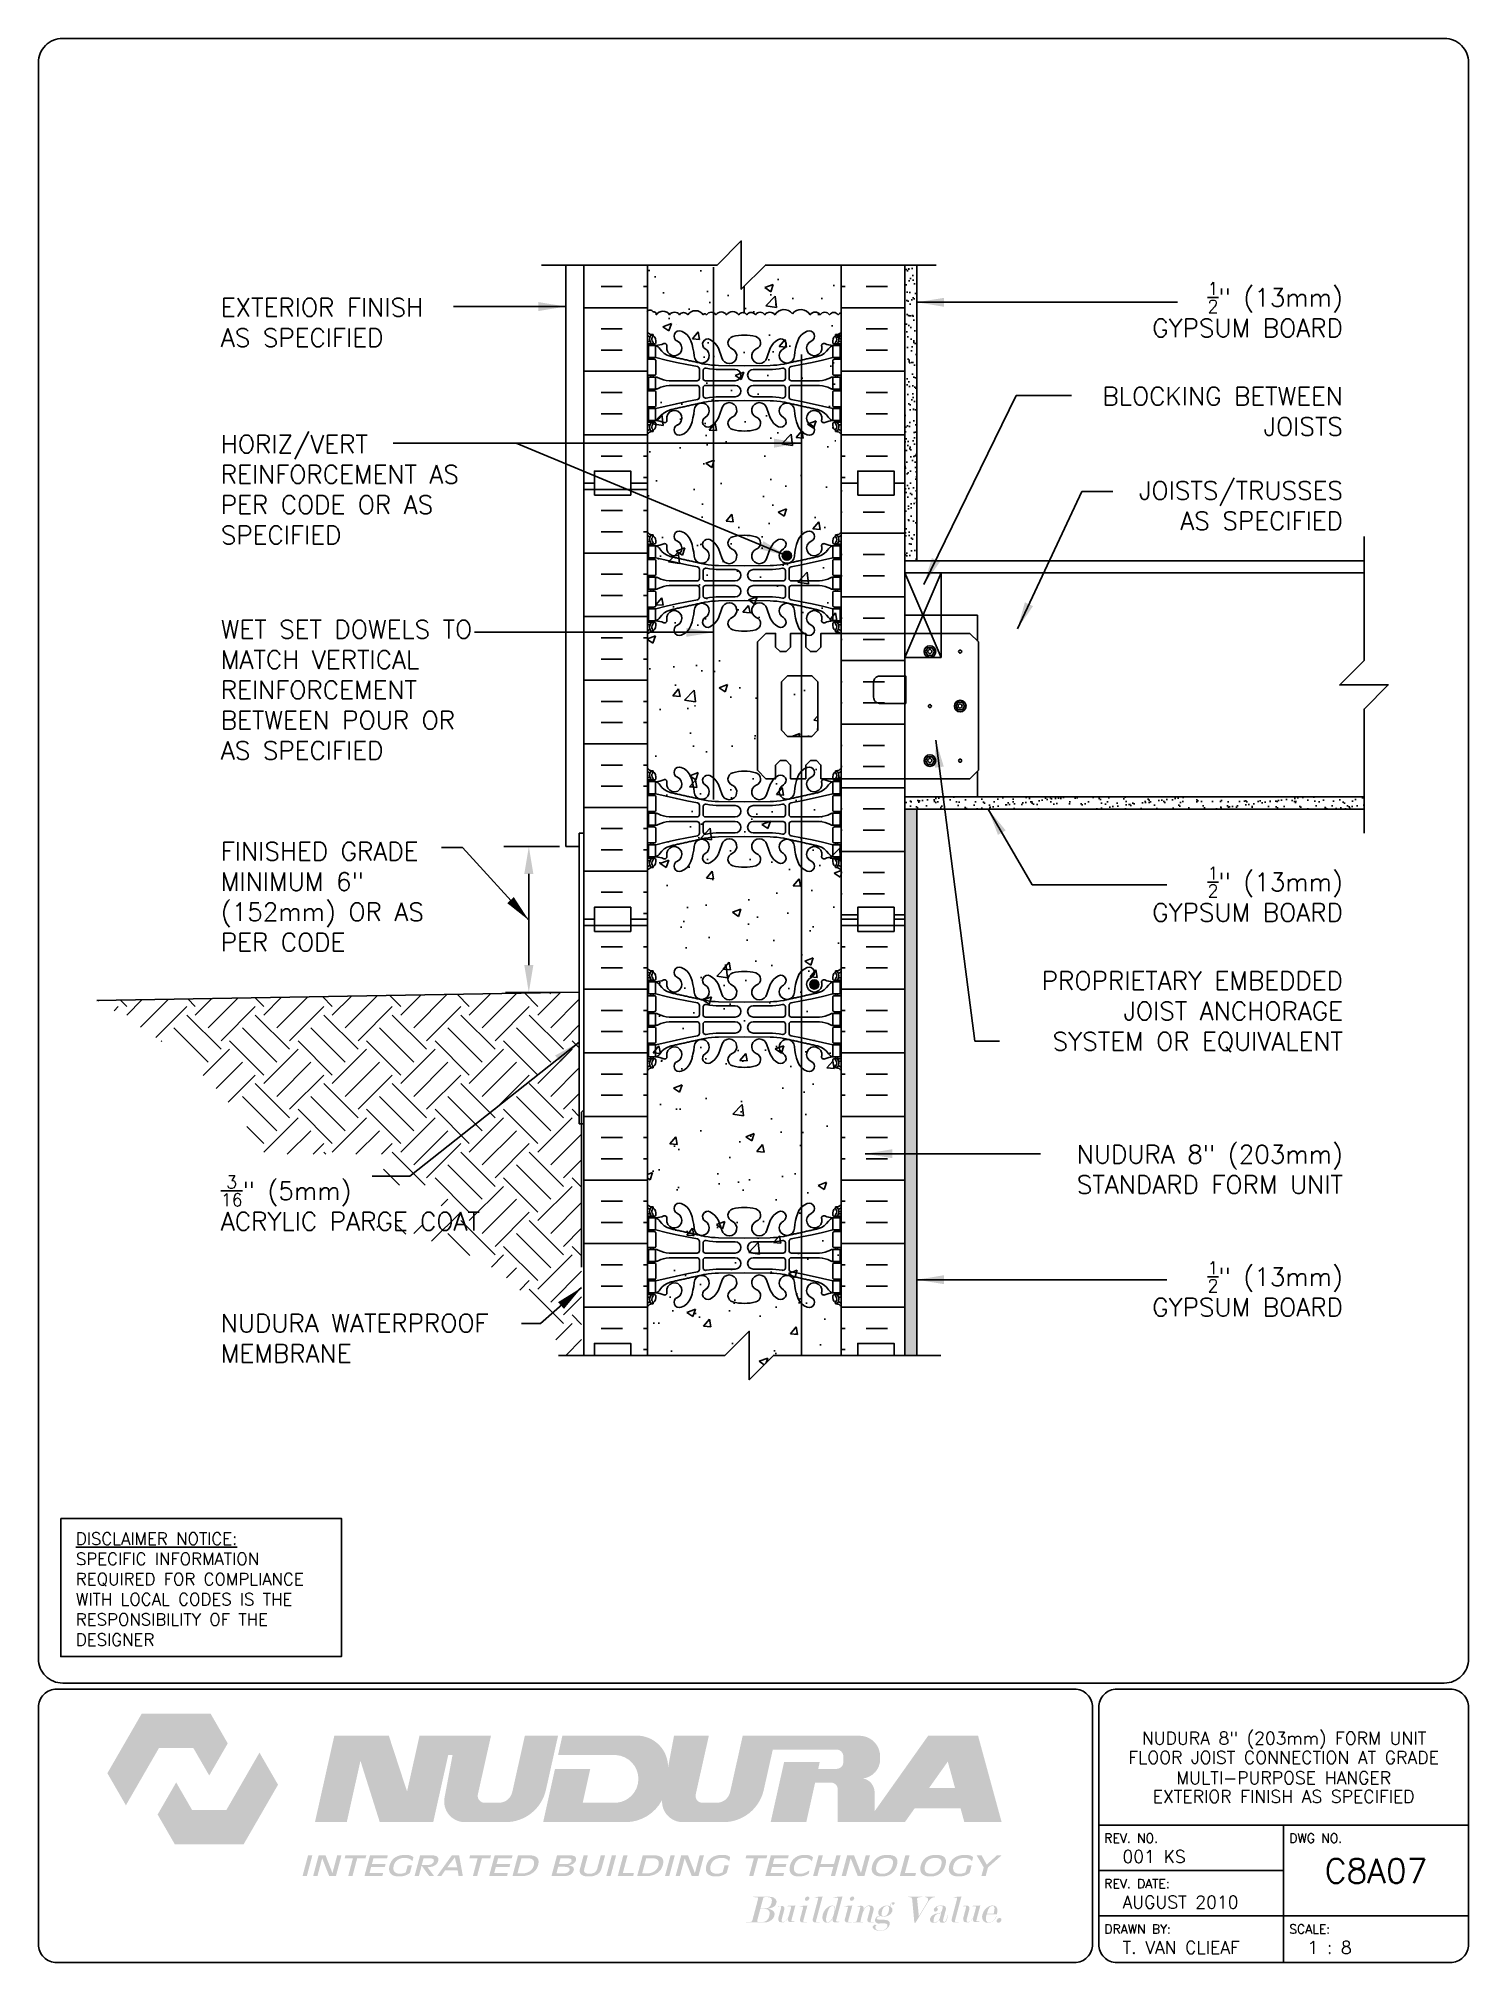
# Paper-space layout 'C8A07' of a CAD drawing. Header units: inches. Extents: x 0.42 to 7.8, y 0.49 to 10.41.
# The model-space entities are those that its viewports show. They can reach past a viewport. Long polylines and large blocks are cut down to what shows.
import ezdxf
from ezdxf.enums import TextEntityAlignment as Align

# ---------------------------------------------------------------- set-up
doc = ezdxf.new("R2010")
doc.units = ezdxf.units.IN
doc.header["$LTSCALE"] = 0.5
doc.header["$MEASUREMENT"] = 0
for name, pattern in [('DASHED2', [0.375, 0.25, -0.125]), ('DASHEDX2', [1.5, 1, -0.5]), ('HIDDEN2', [0.1875, 0.125, -0.0625])]:
    doc.linetypes.add(name, pattern=pattern)
for name, color, linetype in [('HATCH', 12, 'Continuous'), ('line25', 2, 'Continuous'), ('LINE3', 3, 'Continuous'), ('LINE50', 5, 'Continuous'), ('LINE9', 9, 'Continuous'), ('LOGO', 7, 'Continuous'), ('TBK_LINE65', 3, 'Continuous'), ('TBK_TEXT', 4, 'Continuous'), ('TEXT', 4, 'Continuous'), ('Web_Edge', 9, 'Continuous')]:
    doc.layers.add(name, color=color, linetype=linetype)
doc.styles.add('DIM', font='romans.shx', dxfattribs={"width": 0.7})
doc.styles.add('ROMANS', font='romans.shx', dxfattribs={"height": 0.75})
doc.dimstyles.new('ext_12', dxfattribs={"dimscale": 12, "dimtxt": 0.09375, "dimasz": 0.09375, "dimexe": 0.09375, "dimexo": 0.0625, "dimgap": 0.0625, "dimtad": 1, "dimdec": 1, "dimzin": 3, "dimdsep": 46, "dimlunit": 4, "dimtxsty": 'DIM', "dimcen": 0.09, "dimdle": 0.09375, "dimclrt": 4, "dimadec": 0, "dimazin": 0, "dimtfac": 1, "dimtdec": 1, "dimtmove": 2, "dimatfit": 3, "dimfxl": 0, "dimfrac": 2, "dimtolj": 1, "dimtzin": 0, "dimarcsym": 0})
pattern_1 = [(37.5, (70.88313, 12.08724), (-0.0157483, 0.48170594), [0, -0.38, 0, -0.425, 0, -0.40625]), (7.5, (70.8831, 12.08724), (0.4424442, 0.7055365), [0, -0.205, 0, -0.3425, 0, -0.13125]), (327.5, (70.57563, 12.08724), (0.7785355, 0.0014148), [0, -0.125, 0, -0.45, 0, -0.5875]), (317.5, (70.5756, 12.08724), (0.7515317, 0.219419), [0, -0.0625, 0, -0.295, 0, -0.3375])]
pattern_2 = [(180, (70.883, 12.0872), (-3e-16, -2.625), []), (180, (70.883, 11.2122), (-3e-16, -2.625), [0.875, -0.875]), (180, (70.883, 10.3372), (-3e-16, -2.625), [0.875, -0.875])]

psp = doc.layouts.new('C8A07')

# ---------------------------------------------------------------- texts
at = {"layer": 'TBK_TEXT', "color": 7, "style": 'ROMANS'}
for s, p in [('REV. NO.', (5.9215, 1.107)), ('DWG NO.', (6.876, 1.107)), ('REV. DATE:', (5.9215, 0.8726)), ('DRAWN BY:', (5.9215, 0.6382)), ('SCALE:', (6.876, 0.6382))]:
    psp.add_text(s, height=0.04688, dxfattribs=at).set_placement(p)
at = {"layer": 'TEXT', "insert": (0.6134, 2.7065), "char_height": 0.0625, "width": 1.41371, "attachment_point": 1, "style": 'ROMANS'}
psp.add_mtext('{\\Fromans.shx|c1;\\LDISCLAIMER NOTICE:\\l\\PSPECIFIC INFORMATION REQUIRED FOR COMPLIANCE WITH LOCAL CODES IS THE RESPONSIBILITY OF THE DESIGNER}', dxfattribs=at)

msp = doc.modelspace()

# ---------------------------------------------------------------- texts
at = {"layer": 'TEXT', "char_height": 0.75, "style": 'ROMANS'}
for s, insert, width, attachment_point in [('\\A1;{\\H0.7x;\\S1/2;}" (13mm) GYPSUM BOARD', (200.066, 152.569), 9.12398, 6), ('EXTERIOR FINISH\\PAS SPECIFIED', (153.728, 152.04), 11.74859, 4), ('BLOCKING BETWEEN JOISTS', (200.066, 148.373), 11.39051, 6), ('HORIZ/VERT REINFORCEMENT AS PER CODE OR AS SPECIFIED', (153.728, 145.144), 11.74859, 4), ('JOISTS/TRUSSES AS SPECIFIED', (200.066, 144.478), 9.12398, 6), ('WET SET DOWELS TO MATCH VERTICAL REINFORCEMENT BETWEEN POUR OR AS SPECIFIED', (153.728, 136.876), 11.74859, 4), ('FINISHED GRADE MINIMUM 6" (152mm) OR AS PER CODE', (153.728, 128.34), 10.75183, 4), ('\\A1;{\\H0.7x;\\S1/2;}" (13mm) GYPSUM BOARD', (200.066, 128.446), 9.12398, 6), ('PROPRIETARY EMBEDDED JOIST ANCHORAGE \\PSYSTEM OR EQUIVALENT', (200.066, 123.591), 13.76939, 6), ('\\A1;NUDURA 8" (203mm) STANDARD FORM UNIT', (200.066, 117.087), 14.69725, 6), ('\\A1;{\\H0.7x;\\S3/16;}" (5mm) \\PACRYLIC PARGE COAT', (153.728, 115.7), 11.74859, 4), ('\\A1;{\\H0.7x;\\S1/2;}" (13mm) GYPSUM BOARD', (200.066, 112.156), 9.12398, 6), ('\\A1;NUDURA WATERPROOF MEMBRANE', (153.728, 110.118), 12.78313, 4)]:
    msp.add_mtext(s, dxfattribs=dict(at, insert=insert, width=width, attachment_point=attachment_point))

# ---------------------------------------------------------------- blocks, each defined once
blk = doc.blocks.new('TITLEBLOCK-Tag')
at = {"style": 'ROMANS'}
for tag, height, p in [('TITLE_LINE_1', 0.065, (0.927, -0.1328)), ('TITLE_LINE_2', 0.065, (0.9294, -0.2258)), ('CENTRE-LINE-3', 0.065, (0.927, -0.3246)), ('TITLE_LINE_4', 0.065, (0.927, -0.4299)), ('TITLE_LINE_5', 0.065, (0.927, -0.526)), ('DWG', 0.125, (1.4043, -0.9102))]:
    blk.add_attdef(tag, text='', height=height, dxfattribs=at).set_placement(p, align=Align.MIDDLE_CENTER)
for tag, p in [('LATEST_REVISION', (0.0954, -0.8366)), ('REVISION_DATE', (0.0954, -1.071)), ('DRAWN_BY', (0.0954, -1.3053)), ('SCALE', (1.0499, -1.3053))]:
    blk.add_attdef(tag, text='', height=0.065, dxfattribs=at).set_placement(p, align=Align.MIDDLE_LEFT)
blk = doc.blocks.new('8 web')
at = {"layer": 'Web_Edge'}
for p, q in [((-4, 6.589), (-3.922, 6.589)), ((-4, 6.489), (-3.716, 6.489)), ((-3.854, 6.868), (-3.764, 6.868)), ((-3.854, 6.489), (-3.854, 6.419)), ((-3.764, 6.868), (-3.764, 6.827)), ((-3.764, 6.489), (-3.764, 6.419)), ((-3.654, 6.619), (-3.654, 6.552)), ((3.654, 6.619), (3.654, 6.552)), ((4, 6.489), (3.716, 6.489)), ((3.854, 6.868), (3.764, 6.868)), ((3.764, 6.868), (3.764, 6.827)), ((3.764, 6.489), (3.764, 6.419)), ((3.854, 6.489), (3.854, 6.419)), ((4, 6.589), (3.922, 6.589)), ((-4, 5.849), (-3.716, 5.849)), ((-3.854, 5.919), (-3.854, 5.849)), ((-3.764, 5.919), (-3.764, 5.849)), ((-3.654, 5.787), (-3.654, 5.252)), ((-0.929, 5.917), (-1.071, 6.304)), ((-1.067, 5.601), (0, 5.586)), ((1.067, 5.601), (0, 5.586)), ((0.929, 5.917), (1.071, 6.304)), ((3.654, 5.787), (3.654, 5.252)), ((4, 5.849), (3.716, 5.849)), ((3.764, 5.919), (3.764, 5.849)), ((3.854, 5.919), (3.854, 5.849)), ((-4, 5.189), (-3.716, 5.189)), ((-3.854, 5.189), (-3.854, 5.119)), ((-3.764, 5.189), (-3.764, 5.119)), ((-3.106, 4.964), (-1.952, 4.965)), ((-3.106, 4.775), (-1.952, 4.774)), ((-1.852, 5.45), (-1.852, 5.065)), ((-1.699, 5.387), (-1.699, 5.065)), ((-1.599, 4.965), (-0.372, 4.965)), ((-1.599, 4.774), (-0.372, 4.774)), ((-1.019, 5.433), (-0.372, 5.433)), ((1.019, 5.433), (0.372, 5.433)), ((1.599, 4.965), (0.372, 4.965)), ((1.599, 4.774), (0.372, 4.774)), ((1.699, 5.387), (1.699, 5.065)), ((1.852, 5.45), (1.852, 5.065)), ((3.106, 4.964), (1.952, 4.965)), ((3.106, 4.775), (1.952, 4.774)), ((4, 5.189), (3.716, 5.189)), ((3.764, 5.189), (3.764, 5.119)), ((3.854, 5.189), (3.854, 5.119)), ((-4, 4.549), (-3.716, 4.549)), ((-3.854, 4.549), (-3.854, 4.619)), ((-3.764, 4.549), (-3.764, 4.619)), ((-3.654, 3.952), (-3.654, 4.487)), ((-1.852, 4.289), (-1.852, 4.674)), ((-1.699, 4.351), (-1.699, 4.674)), ((-1.067, 4.138), (0, 4.153)), ((-1.019, 4.305), (-0.372, 4.305)), ((1.067, 4.138), (0, 4.153)), ((1.019, 4.305), (0.372, 4.305)), ((1.699, 4.351), (1.699, 4.674)), ((1.852, 4.289), (1.852, 4.674)), ((3.654, 3.952), (3.654, 4.487)), ((4, 4.549), (3.716, 4.549)), ((3.764, 4.549), (3.764, 4.619)), ((3.854, 4.549), (3.854, 4.619)), ((-4, 3.889), (-3.716, 3.889)), ((-4, 3.249), (-3.716, 3.249)), ((-3.854, 3.819), (-3.854, 3.889)), ((-3.854, 3.249), (-3.854, 3.319)), ((-3.764, 3.819), (-3.764, 3.889)), ((-3.764, 3.249), (-3.764, 3.319)), ((-3.654, 3.119), (-3.654, 3.187)), ((-0.929, 3.822), (-1.071, 3.435)), ((0.929, 3.822), (1.071, 3.435)), ((3.654, 3.119), (3.654, 3.187)), ((4, 3.889), (3.716, 3.889)), ((4, 3.249), (3.716, 3.249)), ((3.764, 3.819), (3.764, 3.889)), ((3.764, 3.249), (3.764, 3.319)), ((3.854, 3.819), (3.854, 3.889)), ((3.854, 3.249), (3.854, 3.319)), ((-4, 3.149), (-3.922, 3.149)), ((-3.854, 2.871), (-3.764, 2.871)), ((-3.764, 2.871), (-3.764, 2.912)), ((3.764, 2.871), (3.764, 2.912)), ((3.854, 2.871), (3.764, 2.871)), ((4, 3.149), (3.922, 3.149)), ((-4, -3.149), (-3.922, -3.149)), ((-3.854, -2.871), (-3.764, -2.871)), ((-3.764, -2.871), (-3.764, -2.912)), ((-3.654, -3.119), (-3.654, -3.187)), ((3.654, -3.119), (3.654, -3.187)), ((3.854, -2.871), (3.764, -2.871)), ((3.764, -2.871), (3.764, -2.912)), ((4, -3.149), (3.922, -3.149)), ((-4, -3.249), (-3.716, -3.249)), ((-4, -3.889), (-3.716, -3.889)), ((-3.854, -3.249), (-3.854, -3.319)), ((-3.854, -3.819), (-3.854, -3.889)), ((-3.764, -3.249), (-3.764, -3.319)), ((-3.764, -3.819), (-3.764, -3.889)), ((-3.654, -3.952), (-3.654, -4.487)), ((-0.929, -3.822), (-1.071, -3.435)), ((0.929, -3.822), (1.071, -3.435)), ((3.654, -3.952), (3.654, -4.487)), ((4, -3.249), (3.716, -3.249)), ((4, -3.889), (3.716, -3.889)), ((3.764, -3.249), (3.764, -3.319)), ((3.764, -3.819), (3.764, -3.889)), ((3.854, -3.249), (3.854, -3.319)), ((3.854, -3.819), (3.854, -3.889)), ((-4, -4.549), (-3.716, -4.549)), ((-3.854, -4.549), (-3.854, -4.619)), ((-3.764, -4.549), (-3.764, -4.619)), ((-1.852, -4.289), (-1.852, -4.674)), ((-1.699, -4.351), (-1.699, -4.674)), ((-1.067, -4.138), (0, -4.153)), ((-1.019, -4.305), (-0.372, -4.305)), ((1.067, -4.138), (0, -4.153)), ((1.019, -4.305), (0.372, -4.305)), ((1.699, -4.351), (1.699, -4.674)), ((1.852, -4.289), (1.852, -4.674)), ((4, -4.549), (3.716, -4.549)), ((3.764, -4.549), (3.764, -4.619)), ((3.854, -4.549), (3.854, -4.619)), ((-4, -5.189), (-3.716, -5.189)), ((-3.854, -5.189), (-3.854, -5.119)), ((-3.764, -5.189), (-3.764, -5.119)), ((-3.654, -5.787), (-3.654, -5.252)), ((-3.106, -4.775), (-1.952, -4.774)), ((-3.106, -4.964), (-1.952, -4.965)), ((-1.852, -5.45), (-1.852, -5.065)), ((-1.699, -5.387), (-1.699, -5.065)), ((-1.599, -4.774), (-0.372, -4.774)), ((-1.599, -4.965), (-0.372, -4.965)), ((-1.019, -5.433), (-0.372, -5.433)), ((1.599, -4.774), (0.372, -4.774)), ((1.599, -4.965), (0.372, -4.965)), ((1.019, -5.433), (0.372, -5.433)), ((1.699, -5.387), (1.699, -5.065)), ((1.852, -5.45), (1.852, -5.065)), ((3.106, -4.775), (1.952, -4.774)), ((3.106, -4.964), (1.952, -4.965)), ((3.654, -5.787), (3.654, -5.252)), ((4, -5.189), (3.716, -5.189)), ((3.764, -5.189), (3.764, -5.119)), ((3.854, -5.189), (3.854, -5.119)), ((-4, -5.849), (-3.716, -5.849)), ((-3.854, -5.919), (-3.854, -5.849)), ((-3.764, -5.919), (-3.764, -5.849)), ((-0.929, -5.917), (-1.071, -6.304)), ((-1.067, -5.601), (0, -5.586)), ((1.067, -5.601), (0, -5.586)), ((0.929, -5.917), (1.071, -6.304)), ((4, -5.849), (3.716, -5.849)), ((3.764, -5.919), (3.764, -5.849)), ((3.854, -5.919), (3.854, -5.849)), ((-4, -6.489), (-3.716, -6.489)), ((-4, -6.589), (-3.922, -6.589)), ((-3.854, -6.489), (-3.854, -6.419)), ((-3.854, -6.868), (-3.764, -6.868)), ((-3.764, -6.489), (-3.764, -6.419)), ((-3.764, -6.868), (-3.764, -6.827)), ((-3.654, -6.619), (-3.654, -6.552)), ((3.654, -6.619), (3.654, -6.552)), ((4, -6.489), (3.716, -6.489)), ((3.764, -6.489), (3.764, -6.419)), ((3.764, -6.868), (3.764, -6.827)), ((3.854, -6.868), (3.764, -6.868)), ((3.854, -6.489), (3.854, -6.419)), ((4, -6.589), (3.922, -6.589))]:
    blk.add_line(p, q, dxfattribs=at)
for points in [[(-3.959, 5.919), (-3.659, 5.919), (-3.659, 6.419), (-3.959, 6.419)], [(3.959, 5.919), (3.659, 5.919), (3.659, 6.419), (3.959, 6.419)], [(-3.959, 3.819), (-3.659, 3.819), (-3.659, 3.319), (-3.959, 3.319)], [(3.959, 3.819), (3.659, 3.819), (3.659, 3.319), (3.959, 3.319)], [(-3.959, -3.819), (-3.659, -3.819), (-3.659, -3.319), (-3.959, -3.319)], [(3.959, -3.819), (3.659, -3.819), (3.659, -3.319), (3.959, -3.319)], [(-3.959, -5.919), (-3.659, -5.919), (-3.659, -6.419), (-3.959, -6.419)], [(3.959, -5.919), (3.659, -5.919), (3.659, -6.419), (3.959, -6.419)]]:
    blk.add_lwpolyline(points, close=True, dxfattribs=at)
for points in [[(-3.659, 4.869), (-3.659, 5.119), (-3.959, 5.119), (-3.959, 4.869)], [(-3.659, 4.869), (-3.659, 4.619), (-3.959, 4.619), (-3.959, 4.869)], [(3.659, 4.869), (3.659, 5.119), (3.959, 5.119), (3.959, 4.869)], [(3.659, 4.869), (3.659, 4.619), (3.959, 4.619), (3.959, 4.869)], [(-3.659, -4.869), (-3.659, -4.619), (-3.959, -4.619), (-3.959, -4.869)], [(3.659, -4.869), (3.659, -4.619), (3.959, -4.619), (3.959, -4.869)], [(-3.659, -4.869), (-3.659, -5.119), (-3.959, -5.119), (-3.959, -4.869)], [(3.659, -4.869), (3.659, -5.119), (3.959, -5.119), (3.959, -4.869)]]:
    blk.add_lwpolyline(points, dxfattribs=at)
for centre, radius, start, end in [((-3.654, 7.327), 0.5, 226.21089, 250.52878), ((-3.654, 7.327), 0.6, 234.78322, 245.07477), ((-3.922, 6.609), 0.0196, 269.40316, 15.4901), ((-3.66, 6.674), 0.25, 140.11451, 222.46087), ((-3.916, 6.764), 0.021, 343.464, 63.99573), ((-3.818, 6.805), 0.045, 321.448, 139.1879), ((-3.812, 6.536), 0.045, 222.46087, 42.46087), ((-3.904, 6.619), 0.25, 0, 70.52878), ((-3.66, 6.674), 0.16, 140.00008, 222.46087), ((-3.716, 6.552), 0.0625, 270, 0), ((-3.714, 7.415), 0.997, 273.15379, 293.1467), ((-3.781, 6.077), 0.364, 34.97751, 70.33874), ((-3.288, 6.408), 0.0968, 340.15513, 110.43307), ((-2.89, 6.313), 0.314, 168.58862, 66.19163), ((-2.681, 6.804), 0.22, 68.19625, 248.19625), ((-2.839, 6.375), 0.677, 21.12389, 69.31975), ((-4.43, 5.81), 2.365, 4.38947, 20.00151), ((-1.507, 6.473), 0.217, 65.52644, 238.53701), ((-1.758, 6.003), 0.75, 23.69375, 62.97047), ((-0.406, 6.529), 0.268, 104.78919, 250.03375), ((-0.012, 5.096), 1.754, 89.62292, 105.29183), ((0.012, 5.096), 1.754, 74.70817, 90.37708), ((0.406, 6.529), 0.268, 289.96625, 75.21081), ((1.758, 6.003), 0.75, 117.02953, 156.30625), ((1.507, 6.473), 0.217, 301.46299, 114.47356), ((4.43, 5.81), 2.365, 159.99849, 175.61053), ((2.839, 6.375), 0.677, 110.68025, 158.87611), ((2.89, 6.313), 0.314, 113.80837, 11.41138), ((2.681, 6.804), 0.22, 291.80375, 111.80375), ((3.288, 6.408), 0.0968, 69.56693, 199.84487), ((3.714, 7.415), 0.997, 246.8533, 266.84621), ((3.781, 6.077), 0.364, 109.66126, 145.02249), ((3.904, 6.619), 0.25, 109.47122, 180), ((3.716, 6.552), 0.0625, 180, 270), ((3.812, 6.536), 0.045, 137.53913, 317.53913), ((3.818, 6.805), 0.045, 40.8121, 218.552), ((3.66, 6.674), 0.16, 317.53913, 39.99992), ((3.654, 7.327), 0.5, 289.47122, 313.78911), ((3.66, 6.674), 0.25, 317.53913, 39.88549), ((3.916, 6.764), 0.021, 116.00427, 196.536), ((3.922, 6.609), 0.0196, 164.5099, 270.59684), ((3.654, 7.327), 0.6, 294.92523, 305.21678), ((-3.716, 5.787), 0.0625, 0, 90), ((3.15, 33.34), 28.253, 256.05522, 259.63434), ((-2.858, 6.688), 0.743, 212.79192, 253.81071), ((-1.759, 6.006), 0.314, 182.73571, 63.93483), ((-1.072, 8.585), 2.984, 259.25462, 270.09947), ((-0.624, 5.99), 0.314, 193.41463, 66.19163), ((0.624, 5.99), 0.314, 113.80837, 346.58537), ((1.072, 8.585), 2.984, 269.90053, 280.74538), ((1.759, 6.006), 0.314, 116.06517, 357.26429), ((-3.15, 33.34), 28.253, 280.36566, 283.94478), ((2.858, 6.688), 0.743, 286.18929, 327.20808), ((3.716, 5.787), 0.0625, 90, 180), ((-3.716, 5.252), 0.0625, 270, 0), ((-3.663, 4.901), 0.219, 60.49375, 88.91995), ((-3.021, 6.121), 1.16, 242.5844, 265.80325), ((-3.021, 3.618), 1.16, 94.19675, 117.4156), ((-1.952, 5.065), 0.1, 270.03876, 360), ((-1.952, 4.674), 0.1, 0, 89.96124), ((-1.952, 5.45), 0.1, 360, 79.63434), ((-1.599, 5.387), 0.1, 79.25462, 180), ((-1.599, 5.065), 0.1, 180, 270), ((-1.599, 4.674), 0.1, 90, 180), ((-1.024, 8.417), 2.984, 259.25462, 270.09947), ((-0.372, 5.199), 0.234, 270, 90), ((-0.372, 4.54), 0.234, 270, 90), ((0.372, 5.199), 0.234, 90, 270), ((0.372, 4.54), 0.234, 90, 270), ((1.024, 8.417), 2.984, 269.90053, 280.74538), ((1.599, 5.387), 0.1, 0, 100.74538), ((1.599, 5.065), 0.1, 270, 0), ((1.599, 4.674), 0.1, 0, 90), ((1.952, 5.45), 0.1, 100.36566, 180), ((1.952, 5.065), 0.1, 180, 269.96124), ((1.952, 4.674), 0.1, 90.03876, 180), ((3.021, 6.121), 1.16, 274.19675, 297.4156), ((3.021, 3.618), 1.16, 62.5844, 85.80325), ((3.663, 4.901), 0.219, 91.08005, 119.50625), ((3.716, 5.252), 0.0625, 180, 270), ((-3.716, 4.487), 0.0625, 0, 90), ((-3.663, 4.838), 0.219, 271.08005, 299.50625), ((3.15, -23.601), 28.253, 100.36566, 103.94478), ((-1.759, 3.733), 0.314, 296.06517, 177.26429), ((-1.952, 4.289), 0.1, 280.36566, 0), ((-1.599, 4.351), 0.1, 180, 280.74538), ((-1.072, 1.154), 2.984, 89.90053, 100.74538), ((-1.024, 1.322), 2.984, 89.90053, 100.74538), ((-0.624, 3.749), 0.314, 293.80837, 166.58537), ((0.624, 3.749), 0.314, 13.41463, 246.19163), ((1.024, 1.322), 2.984, 79.25462, 90.09947), ((1.072, 1.154), 2.984, 79.25462, 90.09947), ((1.759, 3.733), 0.314, 2.73571, 243.93483), ((1.599, 4.351), 0.1, 259.25462, 0), ((1.952, 4.289), 0.1, 180, 259.63434), ((-3.15, -23.601), 28.253, 76.05522, 79.63434), ((3.663, 4.838), 0.219, 240.49375, 268.91995), ((3.716, 4.487), 0.0625, 90, 180), ((-3.66, 3.065), 0.25, 137.53913, 219.88549), ((-3.812, 3.203), 0.045, 317.53913, 137.53913), ((-3.716, 3.952), 0.0625, 270, 0), ((-3.716, 3.187), 0.0625, 360, 90), ((-3.781, 3.662), 0.364, 289.66126, 325.02249), ((-3.714, 2.324), 0.997, 66.8533, 86.84621), ((-2.858, 3.051), 0.743, 106.18929, 147.20808), ((-3.288, 3.331), 0.0968, 249.56693, 19.84487), ((-2.89, 3.426), 0.314, 293.80837, 191.41138), ((-4.43, 3.929), 2.365, 339.99849, 355.61053), ((-1.507, 3.266), 0.217, 121.46299, 294.47356), ((-1.758, 3.736), 0.75, 297.02953, 336.30625), ((-0.406, 3.21), 0.268, 109.96625, 255.21081), ((0.406, 3.21), 0.268, 284.78919, 70.03375), ((1.758, 3.736), 0.75, 203.69375, 242.97047), ((1.507, 3.266), 0.217, 245.52644, 58.53701), ((4.43, 3.929), 2.365, 184.38947, 200.00151), ((2.89, 3.426), 0.314, 348.58862, 246.19163), ((2.858, 3.051), 0.743, 32.79192, 73.81071), ((3.288, 3.331), 0.0968, 160.15513, 290.43307), ((3.714, 2.324), 0.997, 93.15379, 113.1467), ((3.781, 3.662), 0.364, 214.97751, 250.33874), ((3.716, 3.952), 0.0625, 180, 270), ((3.716, 3.187), 0.0625, 90, 180), ((3.812, 3.203), 0.045, 42.46087, 222.46087), ((3.66, 3.065), 0.25, 320.11451, 42.46087), ((-3.654, 2.412), 0.6, 114.92523, 125.21678), ((-3.654, 2.412), 0.5, 109.47122, 133.78911), ((-3.922, 3.13), 0.0196, 344.5099, 90.59684), ((-3.916, 2.975), 0.021, 296.00427, 16.536), ((-3.818, 2.934), 0.045, 220.8121, 38.552), ((-3.904, 3.119), 0.25, 289.47122, 360), ((-3.66, 3.065), 0.16, 137.53913, 219.99992), ((-2.681, 2.935), 0.22, 111.80375, 291.80375), ((-2.839, 3.364), 0.677, 290.68025, 338.87611), ((-0.012, 4.643), 1.754, 254.70817, 270.37708), ((0.012, 4.643), 1.754, 269.62292, 285.29183), ((2.839, 3.364), 0.677, 201.12389, 249.31975), ((2.681, 2.935), 0.22, 248.19625, 68.19625), ((3.904, 3.119), 0.25, 180, 250.52878), ((3.818, 2.934), 0.045, 141.448, 319.1879), ((3.66, 3.065), 0.16, 320.00008, 42.46087), ((3.654, 2.412), 0.5, 46.21089, 70.52878), ((3.916, 2.975), 0.021, 163.464, 243.99573), ((3.922, 3.13), 0.0196, 89.40316, 195.4901), ((3.654, 2.412), 0.6, 54.78322, 65.07477), ((-3.654, -2.412), 0.5, 226.21089, 250.52878), ((-3.654, -2.412), 0.6, 234.78322, 245.07477), ((-3.922, -3.13), 0.0196, 269.40316, 15.4901), ((-3.66, -3.065), 0.25, 140.11451, 222.46087), ((-3.916, -2.975), 0.021, 343.464, 63.99573), ((-3.818, -2.934), 0.045, 321.448, 139.1879), ((-3.812, -3.203), 0.045, 222.46087, 42.46087), ((-3.904, -3.119), 0.25, 0, 70.52878), ((-3.66, -3.065), 0.16, 140.00008, 222.46087), ((-2.89, -3.426), 0.314, 168.58862, 66.19163), ((-2.681, -2.935), 0.22, 68.19625, 248.19625), ((-2.839, -3.364), 0.677, 21.12389, 69.31975), ((-4.43, -3.929), 2.365, 4.38947, 20.00151), ((-1.507, -3.266), 0.217, 65.52644, 238.53701), ((-1.758, -3.736), 0.75, 23.69375, 62.97047), ((-0.406, -3.21), 0.268, 104.78919, 250.03375), ((-0.012, -4.643), 1.754, 89.62292, 105.29183), ((0.012, -4.643), 1.754, 74.70817, 90.37708), ((0.406, -3.21), 0.268, 289.96625, 75.21081), ((1.758, -3.736), 0.75, 117.02953, 156.30625), ((1.507, -3.266), 0.217, 301.46299, 114.47356), ((4.43, -3.929), 2.365, 159.99849, 175.61053), ((2.839, -3.364), 0.677, 110.68025, 158.87611), ((2.89, -3.426), 0.314, 113.80837, 11.41138), ((2.681, -2.935), 0.22, 291.80375, 111.80375), ((3.904, -3.119), 0.25, 109.47122, 180), ((3.812, -3.203), 0.045, 137.53913, 317.53913), ((3.818, -2.934), 0.045, 40.8121, 218.552), ((3.66, -3.065), 0.16, 317.53913, 39.99992), ((3.654, -2.412), 0.5, 289.47122, 313.78911), ((3.66, -3.065), 0.25, 317.53913, 39.88549), ((3.916, -2.975), 0.021, 116.00427, 196.536), ((3.922, -3.13), 0.0196, 164.5099, 270.59684), ((3.654, -2.412), 0.6, 294.92523, 305.21678), ((-3.716, -3.187), 0.0625, 270, 0), ((-3.716, -3.952), 0.0625, 0, 90), ((-3.714, -2.324), 0.997, 273.15379, 293.1467), ((-3.781, -3.662), 0.364, 34.97751, 70.33874), ((3.15, 23.601), 28.253, 256.05522, 259.63434), ((-2.858, -3.051), 0.743, 212.79192, 253.81071), ((-3.288, -3.331), 0.0968, 340.15513, 110.43307), ((-1.759, -3.733), 0.314, 182.73571, 63.93483), ((-0.624, -3.749), 0.314, 193.41463, 66.19163), ((0.624, -3.749), 0.314, 113.80837, 346.58537), ((1.759, -3.733), 0.314, 116.06517, 357.26429), ((-3.15, 23.601), 28.253, 280.36566, 283.94478), ((2.858, -3.051), 0.743, 286.18929, 327.20808), ((3.288, -3.331), 0.0968, 69.56693, 199.84487), ((3.714, -2.324), 0.997, 246.8533, 266.84621), ((3.781, -3.662), 0.364, 109.66126, 145.02249), ((3.716, -3.187), 0.0625, 180, 270), ((3.716, -3.952), 0.0625, 90, 180), ((-3.716, -4.487), 0.0625, 270, 0), ((-3.663, -4.838), 0.219, 60.49375, 88.91995), ((-3.021, -3.618), 1.16, 242.5844, 265.80325), ((-1.952, -4.674), 0.1, 270.03876, 360), ((-1.952, -4.289), 0.1, 360, 79.63434), ((-1.599, -4.351), 0.1, 79.25462, 180), ((-1.599, -4.674), 0.1, 180, 270), ((-1.072, -1.154), 2.984, 259.25462, 270.09947), ((-1.024, -1.322), 2.984, 259.25462, 270.09947), ((-0.372, -4.54), 0.234, 270, 90), ((0.372, -4.54), 0.234, 90, 270), ((1.024, -1.322), 2.984, 269.90053, 280.74538), ((1.072, -1.154), 2.984, 269.90053, 280.74538), ((1.599, -4.351), 0.1, 0, 100.74538), ((1.599, -4.674), 0.1, 270, 0), ((1.952, -4.289), 0.1, 100.36566, 180), ((1.952, -4.674), 0.1, 180, 269.96124), ((3.021, -3.618), 1.16, 274.19675, 297.4156), ((3.663, -4.838), 0.219, 91.08005, 119.50625), ((3.716, -4.487), 0.0625, 180, 270), ((-3.716, -5.252), 0.0625, 0, 90), ((-3.663, -4.901), 0.219, 271.08005, 299.50625), ((3.15, -33.34), 28.253, 100.36566, 103.94478), ((-3.021, -6.121), 1.16, 94.19675, 117.4156), ((-1.952, -5.065), 0.1, 0, 89.96124), ((-1.952, -5.45), 0.1, 280.36566, 0), ((-1.599, -5.065), 0.1, 90, 180), ((-1.599, -5.387), 0.1, 180, 280.74538), ((-1.024, -8.417), 2.984, 89.90053, 100.74538), ((-0.372, -5.199), 0.234, 270, 90), ((0.372, -5.199), 0.234, 90, 270), ((1.024, -8.417), 2.984, 79.25462, 90.09947), ((1.599, -5.387), 0.1, 259.25462, 0), ((1.599, -5.065), 0.1, 0, 90), ((1.952, -5.065), 0.1, 90.03876, 180), ((1.952, -5.45), 0.1, 180, 259.63434), ((-3.15, -33.34), 28.253, 76.05522, 79.63434), ((3.021, -6.121), 1.16, 62.5844, 85.80325), ((3.663, -4.901), 0.219, 240.49375, 268.91995), ((3.716, -5.252), 0.0625, 90, 180), ((-3.716, -5.787), 0.0625, 270, 0), ((-3.781, -6.077), 0.364, 289.66126, 325.02249), ((-2.858, -6.688), 0.743, 106.18929, 147.20808), ((-2.89, -6.313), 0.314, 293.80837, 191.41138), ((-4.43, -5.81), 2.365, 339.99849, 355.61053), ((-1.759, -6.006), 0.314, 296.06517, 177.26429), ((-1.507, -6.473), 0.217, 121.46299, 294.47356), ((-1.072, -8.585), 2.984, 89.90053, 100.74538), ((-1.758, -6.003), 0.75, 297.02953, 336.30625), ((-0.624, -5.99), 0.314, 293.80837, 166.58537), ((-0.406, -6.529), 0.268, 109.96625, 255.21081), ((0.624, -5.99), 0.314, 13.41463, 246.19163), ((0.406, -6.529), 0.268, 284.78919, 70.03375), ((1.072, -8.585), 2.984, 79.25462, 90.09947), ((1.758, -6.003), 0.75, 203.69375, 242.97047), ((1.507, -6.473), 0.217, 245.52644, 58.53701), ((1.759, -6.006), 0.314, 2.73571, 243.93483), ((4.43, -5.81), 2.365, 184.38947, 200.00151), ((2.89, -6.313), 0.314, 348.58862, 246.19163), ((2.858, -6.688), 0.743, 32.79192, 73.81071), ((3.781, -6.077), 0.364, 214.97751, 250.33874), ((3.716, -5.787), 0.0625, 180, 270), ((-3.654, -7.327), 0.6, 114.92523, 125.21678), ((-3.654, -7.327), 0.5, 109.47122, 133.78911), ((-3.922, -6.609), 0.0196, 344.5099, 90.59684), ((-3.66, -6.674), 0.25, 137.53913, 219.88549), ((-3.916, -6.764), 0.021, 296.00427, 16.536), ((-3.818, -6.805), 0.045, 220.8121, 38.552), ((-3.812, -6.536), 0.045, 317.53913, 137.53913), ((-3.904, -6.619), 0.25, 289.47122, 360), ((-3.66, -6.674), 0.16, 137.53913, 219.99992), ((-3.716, -6.552), 0.0625, 360, 90), ((-3.714, -7.415), 0.997, 66.8533, 86.84621), ((-3.288, -6.408), 0.0968, 249.56693, 19.84487), ((-2.681, -6.804), 0.22, 111.80375, 291.80375), ((-2.839, -6.375), 0.677, 290.68025, 338.87611), ((-0.012, -5.096), 1.754, 254.70817, 270.37708), ((0.012, -5.096), 1.754, 269.62292, 285.29183), ((2.839, -6.375), 0.677, 201.12389, 249.31975), ((2.681, -6.804), 0.22, 248.19625, 68.19625), ((3.288, -6.408), 0.0968, 160.15513, 290.43307), ((3.714, -7.415), 0.997, 93.15379, 113.1467), ((3.716, -6.552), 0.0625, 90, 180), ((3.904, -6.619), 0.25, 180, 250.52878), ((3.812, -6.536), 0.045, 42.46087, 222.46087), ((3.818, -6.805), 0.045, 141.448, 319.1879), ((3.66, -6.674), 0.16, 320.00008, 42.46087), ((3.654, -7.327), 0.5, 46.21089, 70.52878), ((3.66, -6.674), 0.25, 320.11451, 42.46087), ((3.916, -6.764), 0.021, 163.464, 243.99573), ((3.922, -6.609), 0.0196, 89.40316, 195.4901), ((3.654, -7.327), 0.6, 54.78322, 65.07477)]:
    blk.add_arc(centre, radius, start, end, dxfattribs=at)
for points in [[(-3.066, 5.974), (-1.628, 5.654)], [(3.066, 5.974), (1.628, 5.654)], [(-3.066, 3.765), (-1.628, 4.085)], [(3.066, 3.765), (1.628, 4.085)], [(-3.066, -3.765), (-1.628, -4.085)], [(3.066, -3.765), (1.628, -4.085)], [(-3.066, -5.974), (-1.628, -5.654)], [(3.066, -5.974), (1.628, -5.654)]]:
    blk.add_open_spline(points, degree=1, dxfattribs=at)

# ---------------------------------------------------------------- hatches: boundary and pattern name
at = {"layer": 'HATCH'}
h = msp.add_hatch(dxfattribs=at)
h.set_pattern_fill('AR-CONC', color=256, scale=0.5, style=0)
h.paths.add_polyline_path([(178.474, 152.359, -0.520567), (178.867, 152.359, -0.520567), (179.221, 152.359, -0.191784), (179.344, 152.441), (179.344, 154.408), (176.219, 154.408), (175.219, 153.408), (175.219, 155.408), (174.219, 154.408), (171.344, 154.408), (171.344, 152.505, -0.448264), (171.581, 152.477, -0.520567), (171.712, 152.359, -0.520567), (172.263, 152.359, -0.520567), (172.669, 152.359, -0.520567), (173.01, 152.359, -0.520567), (173.652, 152.359, -0.520567), (173.783, 152.359, -0.520567), (174.176, 152.359, -0.520567), (174.608, 152.359, -0.520567), (175.119, 152.359, -0.520567), (175.447, 152.359, -0.520567), (175.801, 152.359, -0.520567), (176.194, 152.359, -0.520567), (176.6, 152.359, -0.520567), (177.334, 152.399, -0.520567), (178.067, 152.359, -0.520567)])
h = msp.add_hatch(dxfattribs=at)
h.set_pattern_fill('AR-SAND', color=256, scale=0.25, style=0)
h.set_pattern_definition(pattern_1)
h.paths.add_polyline_path([(182.469, 154.408), (181.969, 154.408), (181.969, 145.408), (181.969, 142.208), (182.469, 142.208)])
h = msp.add_hatch(dxfattribs=at)
h.set_pattern_fill('AR-CONC', color=256, scale=0.5, style=0)
h.paths.add_polyline_path([(179.344, 152.441, 0.191784), (179.221, 152.359, 0.520567), (178.867, 152.359, 0.520567), (178.474, 152.359, 0.520567), (178.067, 152.359, 0.520567), (177.334, 152.399, 0.520567), (176.6, 152.359, 0.520567), (176.194, 152.359, 0.520567), (175.801, 152.359, 0.520567), (175.447, 152.359, 0.520567), (175.119, 152.359, 0.520567), (174.608, 152.359, 0.520567), (174.176, 152.359, 0.520567), (173.783, 152.359, 0.520567), (173.652, 152.359, 0.520567), (173.01, 152.359, 0.520567), (172.669, 152.359, 0.520567), (172.263, 152.359, 0.520567), (171.712, 152.359, 0.520567), (171.581, 152.477, 0.448264), (171.344, 152.505), (171.344, 145.408), (171.344, 127.408), (171.344, 109.408), (174.547, 109.408), (175.547, 110.408), (175.547, 108.408), (176.547, 109.408), (179.344, 109.408), (179.344, 127.408), (179.344, 133.208), (178.509, 133.208), (178.509, 133.77), (178.322, 133.958), (178.072, 133.958), (177.884, 133.77), (177.884, 133.208), (177.259, 133.208), (177.259, 133.77), (177.072, 133.958), (176.822, 133.958), (176.634, 133.77), (176.634, 133.208), (176.238, 133.208), (175.884, 133.561), (175.884, 138.854), (176.238, 139.208), (176.634, 139.208), (176.634, 138.645), (176.822, 138.458), (177.072, 138.458), (177.259, 138.645), (177.259, 139.208), (177.884, 139.208), (177.884, 138.645), (178.072, 138.458), (178.322, 138.458), (178.509, 138.645), (178.509, 139.208), (179.344, 139.208), (179.344, 145.408)])
h = msp.add_hatch(dxfattribs=at)
h.set_pattern_fill('INSUL', color=256, scale=7, style=0)
h.set_pattern_definition([(0, (-2754.8174, -269.602), (0, 2.625), []), (0, (-2754.8174, -268.727), (0, 2.625), [0.875, -0.875]), (0, (-2754.8174, -267.852), (0, 2.625), [0.875, -0.875])])
h.paths.add_polyline_path([(168.719, 127.408), (169.157, 127.408), (169.157, 127.908), (170.657, 127.908), (170.657, 127.408), (171.344, 127.408), (171.344, 145.408), (170.657, 145.408), (170.657, 145.908), (169.157, 145.908), (169.157, 145.408), (168.719, 145.408)])
h = msp.add_hatch(dxfattribs=at)
h.set_pattern_fill('INSUL', color=256, scale=7, angle=180, style=0)
h.set_pattern_definition(pattern_2)
h.paths.add_polyline_path([(179.339, 141.504), (179.039, 141.504), (179.039, 141.004), (179.339, 141.004)])
h.paths.add_polyline_path([(181.969, 145.408), (181.532, 145.408), (181.532, 144.908), (180.032, 144.908), (180.032, 145.408), (179.344, 145.408), (179.344, 139.208), (181.969, 139.208)])
h = msp.add_hatch(dxfattribs=at)
h.set_pattern_fill('AR-CONC', color=256, scale=0.5, style=0)
h.paths.add_polyline_path([(178.384, 137.208), (178.134, 137.458), (177.134, 137.458), (176.884, 137.208), (176.884, 135.208), (177.134, 134.958), (178.134, 134.958), (178.384, 135.208)])
h = msp.add_hatch(dxfattribs=at)
h.set_pattern_fill('INSUL', color=256, scale=7, angle=180, style=0)
h.set_pattern_definition(pattern_2)
h.paths.add_polyline_path([(181.969, 133.208), (179.344, 133.208), (179.344, 127.408), (180.032, 127.408), (180.032, 127.908), (181.532, 127.908), (181.532, 127.408), (181.969, 127.408)])
h = msp.add_hatch(dxfattribs=at)
h.set_pattern_fill('AR-SAND', color=256, scale=0.25, style=0)
h.set_pattern_definition(pattern_1)
h.paths.add_polyline_path([(181.969, 132.458), (181.969, 131.958), (200.935, 131.958), (200.935, 132.458)])
h = msp.add_hatch(dxfattribs=at)
h.set_pattern_fill('AR-SAND', color=256, scale=0.25, style=0)
h.set_pattern_definition(pattern_1)
h.paths.add_polyline_path([(182.469, 131.958), (181.969, 131.958), (181.969, 127.408), (181.969, 109.408), (182.469, 109.408)])
h = msp.add_hatch(dxfattribs=at)
h.set_pattern_fill('INSUL', color=256, scale=7, style=0)
h.set_pattern_definition([(0, (-2754.8174, -287.602), (0, 2.625), []), (0, (-2754.8174, -286.727), (0, 2.625), [0.875, -0.875]), (0, (-2754.8174, -285.852), (0, 2.625), [0.875, -0.875])])
h.paths.add_polyline_path([(168.719, 109.408), (169.157, 109.408), (169.157, 109.908), (170.657, 109.908), (170.657, 109.408), (171.344, 109.408), (171.344, 127.408), (170.657, 127.408), (170.657, 127.908), (169.157, 127.908), (169.157, 127.408), (168.719, 127.408)])
h = msp.add_hatch(dxfattribs=at)
h.set_pattern_fill('INSUL', color=256, scale=7, style=0)
h.set_pattern_definition([(180, (3105.5058, -287.602), (0, 2.625), []), (180, (3105.5058, -286.727), (0, 2.625), [0.875, -0.875]), (180, (3105.5058, -285.852), (0, 2.625), [0.875, -0.875])])
h.paths.add_polyline_path([(181.969, 109.408), (181.532, 109.408), (181.532, 109.908), (180.032, 109.908), (180.032, 109.408), (179.344, 109.408), (179.344, 127.408), (180.032, 127.408), (180.032, 127.908), (181.532, 127.908), (181.532, 127.408), (181.969, 127.408)])
h = msp.add_hatch(dxfattribs=at)
h.set_pattern_fill('EARTH', color=256, scale=8, angle=45, style=0)
h.set_pattern_definition([(45, (68.8831, 12.0872), (2e-16, 2.828427), [2, -2]), (45, (68.3528, 12.6176), (2e-16, 2.828427), [2, -2]), (45, (67.8225, 13.148), (2e-16, 2.828427), [2, -2]), (135, (67.8225, 13.5015), (-2.828427, 4e-16), [2, -2]), (135, (68.3528, 14.0318), (-2.828427, 4e-16), [2, -2]), (135, (68.8831, 14.5621), (-2.828427, 4e-16), [2, -2])])
edge = h.paths.add_edge_path()
edge.add_spline(control_points=[(159.601, 114.816), (162.62, 114.182), (165.262, 113.355), (166.8, 111.26), (167.188, 110.648)], knot_values=[15.477298, 15.477298, 15.477298, 15.477298, 21.162657, 23.307813, 23.307813, 23.307813, 23.307813], degree=3, periodic=0)
edge.add_line((167.188, 110.648), (167.969, 109.408))
edge.add_line((167.969, 109.408), (168.625, 109.408))
edge.add_line((168.625, 109.408), (168.625, 118.967))
edge.add_line((168.625, 118.967), (168.532, 118.967))
edge.add_line((168.532, 118.967), (168.532, 124.408))
edge.add_line((168.532, 124.408), (148.61, 124.06))
edge.add_spline(control_points=[(148.61, 124.06), (149.728, 123.397), (152.003, 122.049), (154.223, 119.8), (155.22, 118.234), (155.513, 117.711)], knot_values=[0, 0, 0, 0, 3.887421, 7.907558, 9.371794, 9.371794, 9.371794, 9.371794], degree=3, periodic=0)
edge.add_line((155.513, 117.711), (160.447, 117.711))
edge.add_line((160.447, 117.711), (160.447, 116.442))
edge.add_line((160.447, 116.442), (162.83, 116.442))
edge.add_line((162.83, 116.442), (162.83, 114.816))
edge.add_line((162.83, 114.816), (159.601, 114.816))
at = {"layer": 'LINE3'}
for points in [[(176.915, 142.413, 1), (177.29, 142.413, 1)], [(178.046, 124.72, 1), (178.421, 124.72, 1)]]:
    msp.add_hatch(color=256, dxfattribs=at).paths.add_polyline_path(points)

# ---------------------------------------------------------------- linework, layer by layer
at = {"layer": 'HATCH'}
for p, q in [((169.433, 154.398), (170.308, 154.398)), ((171.183, 154.398), (171.344, 154.398)), ((179.506, 154.398), (179.344, 154.398)), ((181.256, 154.398), (180.381, 154.398)), ((169.433, 153.523), (170.308, 153.523)), ((171.183, 153.523), (171.344, 153.523)), ((179.506, 153.523), (179.344, 153.523)), ((181.256, 153.523), (180.381, 153.523)), ((168.719, 152.648), (171.344, 152.648)), ((181.969, 152.648), (179.344, 152.648)), ((169.433, 151.773), (170.308, 151.773)), ((172.555, 151.957), (172.555, 151.957)), ((173.735, 152.316), (173.735, 152.316)), ((175.122, 152.309), (175.122, 152.309)), ((175.425, 152.161), (175.425, 152.161)), ((176.404, 152.203), (176.404, 152.203)), ((176.676, 152.325), (176.676, 152.325)), ((181.256, 151.773), (180.381, 151.773)), ((169.433, 150.898), (170.308, 150.898)), ((181.256, 150.898), (180.381, 150.898)), ((168.719, 150.023), (171.344, 150.023)), ((181.969, 150.023), (179.344, 150.023)), ((169.433, 149.148), (170.308, 149.148)), ((181.256, 149.148), (180.381, 149.148)), ((169.433, 148.273), (170.308, 148.273)), ((181.256, 148.273), (180.381, 148.273)), ((168.719, 147.398), (171.344, 147.398)), ((181.969, 147.398), (179.344, 147.398)), ((169.433, 146.523), (170.308, 146.523)), ((171.183, 146.523), (171.344, 146.523)), ((179.506, 146.523), (179.344, 146.523)), ((181.256, 146.523), (180.381, 146.523)), ((171.183, 145.648), (171.344, 145.648)), ((179.506, 145.648), (179.344, 145.648))]:
    msp.add_line(p, q, dxfattribs=at)
at = {"layer": 'HATCH', "linetype": 'HIDDEN2'}
for p, q in [((179.383, 138.962), (179.344, 138.962)), ((181.133, 138.962), (180.258, 138.962)), ((181.969, 138.087), (179.344, 138.087)), ((179.383, 137.212), (179.344, 137.212)), ((181.133, 137.212), (180.258, 137.212)), ((179.383, 136.337), (179.344, 136.337)), ((181.133, 136.337), (180.258, 136.337)), ((181.969, 135.462), (179.344, 135.462)), ((179.383, 134.587), (179.344, 134.587)), ((181.133, 134.587), (180.258, 134.587)), ((179.383, 133.712), (179.344, 133.712)), ((181.133, 133.712), (180.258, 133.712))]:
    msp.add_line(p, q, dxfattribs=at)
at = {"layer": 'HATCH'}
for points in [[(177.334, 152.399, 0.520567), (176.6, 152.359, 0.520567), (176.194, 152.359, 0.520567), (175.801, 152.359, 0.520567), (175.447, 152.359, 0.520567), (175.119, 152.359, 0.520567), (174.608, 152.359, 0.520567), (174.176, 152.359, 0.520567), (173.783, 152.359, 0.520567), (173.652, 152.359, 0.520567), (173.01, 152.359, 0.520567), (172.669, 152.359, 0.520567), (172.263, 152.359, 0.520567), (171.712, 152.359, 0.520567), (171.581, 152.477, 0.520567), (171.319, 152.477)], [(177.334, 152.399, -0.520567), (178.067, 152.359, -0.520567), (178.474, 152.359, -0.520567), (178.867, 152.359, -0.520567), (179.221, 152.359, -0.191784), (179.344, 152.441, -0.191784)]]:
    msp.add_lwpolyline(points, format="xyb", dxfattribs=at)
at = {"layer": 'line25'}
for p, q in [((171.344, 154.408), (171.344, 145.408)), ((179.344, 145.408), (179.344, 154.408)), ((171.344, 145.408), (171.344, 127.408)), ((179.344, 139.208), (179.344, 145.408)), ((181.969, 141.708), (200.935, 141.708)), ((184.969, 139.958), (181.969, 139.958)), ((181.969, 139.958), (181.969, 139.208)), ((184.969, 138.894), (184.969, 139.958)), ((184.969, 132.458), (184.969, 133.521)), ((179.344, 127.408), (179.344, 133.208)), ((181.969, 133.208), (181.969, 132.458)), ((181.969, 132.458), (200.935, 132.458)), ((181.969, 132.458), (184.969, 132.458)), ((171.344, 127.408), (171.344, 109.408)), ((179.344, 109.408), (179.344, 127.408))]:
    msp.add_line(p, q, dxfattribs=at)
for points in [[(175.884, 138.854), (175.884, 133.561), (176.238, 133.208), (176.634, 133.208), (176.634, 133.77), (176.822, 133.958), (177.072, 133.958), (177.259, 133.77), (177.259, 133.208), (177.884, 133.208), (177.884, 133.77), (178.072, 133.958), (178.322, 133.958), (178.509, 133.77), (178.509, 133.208), (184.656, 133.208), (185.009, 133.561), (185.009, 138.854), (184.656, 139.208), (178.509, 139.208), (178.509, 138.645), (178.322, 138.458), (178.072, 138.458), (177.884, 138.645), (177.884, 139.208), (177.259, 139.208), (177.259, 138.645), (177.072, 138.458), (176.822, 138.458), (176.634, 138.645), (176.634, 139.208), (176.238, 139.208)], [(177.134, 134.958), (176.884, 135.208), (176.884, 137.208), (177.134, 137.458), (178.134, 137.458), (178.384, 137.208), (178.384, 135.208), (178.134, 134.958)]]:
    msp.add_lwpolyline(points, close=True, dxfattribs=at)
msp.add_lwpolyline([(180.684, 136.57, 0.414214), (180.934, 136.32), (182.009, 136.32), (182.009, 137.445), (180.934, 137.445, 0.414214), (180.684, 137.195)], format="xyb", close=True, dxfattribs=at)
at = {"layer": 'LINE3'}
for p, q in [((174.077, 154.325), (174.077, 132.359)), ((175.333, 153.521), (175.333, 152.438)), ((177.701, 150.714), (177.701, 133.208)), ((177.701, 133.208), (177.701, 109.408))]:
    msp.add_line(p, q, dxfattribs=at)
for centre in [(177.103, 142.413), (178.234, 124.72)]:
    msp.add_circle(centre, 0.188, dxfattribs=at)
at = {"layer": 'LINE50'}
for p, q in [((168.719, 145.408), (168.719, 154.408)), ((181.969, 145.408), (181.969, 154.408)), ((168.719, 127.408), (168.719, 145.408)), ((181.969, 139.208), (181.969, 145.408)), ((181.969, 127.408), (181.969, 133.208)), ((168.719, 109.408), (168.719, 127.408)), ((181.969, 109.408), (181.969, 127.408)), ((148.61, 124.06), (168.532, 124.408))]:
    msp.add_line(p, q, dxfattribs=at)
for points in [[(168.719, 145.408), (169.157, 145.408), (169.157, 145.908), (170.657, 145.908), (170.657, 145.408), (171.344, 145.408)], [(171.344, 145.408), (170.657, 145.408), (170.657, 145.908), (169.157, 145.908), (169.157, 145.408), (168.719, 145.408)], [(181.969, 145.408), (181.532, 145.408), (181.532, 145.908), (180.032, 145.908), (180.032, 145.408), (179.344, 145.408)], [(179.344, 145.408), (180.032, 145.408), (180.032, 145.908), (181.532, 145.908), (181.532, 145.408), (181.969, 145.408)], [(171.344, 127.408), (170.657, 127.408), (170.657, 127.908), (169.157, 127.908), (169.157, 127.408), (168.719, 127.408)], [(168.719, 127.408), (169.157, 127.408), (169.157, 127.908), (170.657, 127.908), (170.657, 127.408), (171.344, 127.408)], [(179.344, 127.408), (180.032, 127.408), (180.032, 127.908), (181.532, 127.908), (181.532, 127.408), (181.969, 127.408)], [(181.969, 127.408), (181.532, 127.408), (181.532, 127.908), (180.032, 127.908), (180.032, 127.408), (179.344, 127.408)], [(171.344, 109.408), (170.657, 109.408), (170.657, 109.908), (169.157, 109.908), (169.157, 109.408), (168.719, 109.408)], [(179.344, 109.408), (180.032, 109.408), (180.032, 109.908), (181.532, 109.908), (181.532, 109.408), (181.969, 109.408)]]:
    msp.add_lwpolyline(points, dxfattribs=at)
at = {"layer": 'LINE9'}
for p, q in [((167.969, 154.408), (167.969, 130.408)), ((182.469, 154.408), (182.469, 142.208)), ((181.969, 142.208), (200.935, 142.208)), ((181.969, 137.32), (181.969, 136.445)), ((181.969, 137.32), (182.009, 137.32)), ((181.969, 136.445), (182.009, 136.445)), ((181.969, 131.958), (200.935, 131.958)), ((182.469, 109.408), (182.469, 131.958)), ((168.532, 130.408), (167.969, 130.408)), ((168.532, 118.967), (168.532, 130.967)), ((168.719, 130.967), (168.532, 130.967)), ((168.532, 118.967), (168.719, 118.967))]:
    msp.add_line(p, q, dxfattribs=at)
at = {"layer": 'LINE9', "linetype": 'HIDDEN2'}
for p, q in [((181.969, 141.708), (183.469, 138.208)), ((183.469, 141.708), (181.969, 138.208)), ((179.344, 133.208), (179.344, 139.189)), ((181.969, 133.208), (181.969, 139.208))]:
    msp.add_line(p, q, dxfattribs=at)
at = {"layer": 'LINE9', "linetype": 'DASHED2'}
msp.add_line((168.625, 119.449), (168.719, 119.542), dxfattribs=at)
at = {"layer": 'LINE9', "linetype": 'DASHEDX2', "ltscale": 0.1}
msp.add_line((168.625, 119.449), (168.625, 109.408), dxfattribs=at)
at = {"layer": 'LINE9'}
for points in [[(166.969, 154.408), (174.219, 154.408), (175.219, 155.408), (175.219, 153.408), (176.219, 154.408), (183.265, 154.408)], [(200.935, 143.208), (200.935, 138.083), (199.935, 137.083), (201.935, 137.083), (200.935, 136.083), (200.935, 130.958)], [(167.678, 109.408), (174.547, 109.408), (175.547, 110.408), (175.547, 108.408), (176.547, 109.408), (183.46, 109.408)]]:
    msp.add_lwpolyline(points, dxfattribs=at)
at = {"layer": 'LINE9', "linetype": 'DASHED2', "ltscale": 0.15}
for points in [[(170.657, 145.408), (170.657, 145.408), (170.657, 144.908), (169.157, 144.908), (169.157, 145.408), (169.157, 145.408)], [(170.657, 145.408), (170.657, 145.408), (170.657, 144.908), (169.157, 144.908), (169.157, 145.408), (169.157, 145.408)], [(181.532, 145.408), (181.532, 145.408), (181.532, 144.908), (180.032, 144.908), (180.032, 145.408), (180.032, 145.408)], [(181.532, 145.408), (181.532, 145.408), (181.532, 144.908), (180.032, 144.908), (180.032, 145.408), (180.032, 145.408)], [(170.657, 127.408), (170.657, 127.408), (170.657, 126.908), (169.157, 126.908), (169.157, 127.408), (169.157, 127.408)], [(170.657, 127.408), (170.657, 127.408), (170.657, 126.908), (169.157, 126.908), (169.157, 127.408), (169.157, 127.408)], [(181.532, 127.408), (181.532, 127.408), (181.532, 126.908), (180.032, 126.908), (180.032, 127.408), (180.032, 127.408)], [(181.532, 127.408), (181.532, 127.408), (181.532, 126.908), (180.032, 126.908), (180.032, 127.408), (180.032, 127.408)]]:
    msp.add_lwpolyline(points, dxfattribs=at)
at = {"layer": 'LINE9', "linetype": 'HIDDEN2'}
msp.add_lwpolyline([(181.969, 138.208), (183.469, 138.208), (183.469, 141.708), (181.969, 141.708)], close=True, dxfattribs=at)
at = {"layer": 'LINE9'}
for points in [[(183.102, 138.618), (183.194, 138.458), (183.102, 138.297), (182.917, 138.297), (182.825, 138.458), (182.917, 138.618)], [(184.352, 136.368), (184.444, 136.208), (184.352, 136.047), (184.167, 136.047), (184.075, 136.208), (184.167, 136.368)], [(183.102, 134.118), (183.194, 133.958), (183.102, 133.797), (182.917, 133.797), (182.825, 133.958), (182.917, 134.118)]]:
    msp.add_lwpolyline(points, close=True, dxfattribs=at)
for centre, radius in [((183.009, 138.458), 0.241), ((184.259, 138.458), 0.0625), ((183.009, 136.208), 0.0625), ((184.259, 136.208), 0.241), ((183.009, 133.958), 0.241), ((184.259, 133.958), 0.0625)]:
    msp.add_circle(centre, radius, dxfattribs=at)
at = {"layer": 'LINE9', "linetype": 'DASHED2'}
for centre in [(183.005, 138.461), (184.255, 136.211), (183.005, 133.961)]:
    msp.add_circle(centre, 0.0843, dxfattribs=at)
at = {"layer": 'TEXT'}
for p, q in [((167.719, 130.408), (165.41, 130.408)), ((166.449, 129.283), (166.449, 125.518)), ((167.718, 124.393), (165.489, 124.393))]:
    msp.add_line(p, q, dxfattribs=at)
for points in [[(166.261, 129.283), (166.636, 129.283), (166.449, 130.408)], [(166.26, 125.518), (166.635, 125.518), (166.447, 124.393)]]:
    msp.add_solid(points, dxfattribs=at)
at = {"layer": 'Web_Edge'}
for p, q in [((171.344, 151.258), (171.422, 151.258)), ((171.344, 151.158), (171.628, 151.158)), ((171.49, 151.537), (171.58, 151.537)), ((171.49, 151.158), (171.49, 151.088)), ((171.58, 151.537), (171.58, 151.495)), ((171.58, 151.158), (171.58, 151.088)), ((171.69, 151.288), (171.69, 151.221)), ((174.415, 150.586), (174.273, 150.973)), ((176.273, 150.586), (176.416, 150.973)), ((178.998, 151.288), (178.998, 151.221)), ((179.344, 151.158), (179.061, 151.158)), ((179.198, 151.537), (179.108, 151.537)), ((179.108, 151.537), (179.108, 151.495)), ((179.108, 151.158), (179.108, 151.088)), ((179.198, 151.158), (179.198, 151.088)), ((179.344, 151.258), (179.266, 151.258)), ((171.344, 150.518), (171.628, 150.518)), ((171.49, 150.588), (171.49, 150.518)), ((171.58, 150.588), (171.58, 150.518)), ((171.69, 150.456), (171.69, 149.921)), ((173.492, 150.118), (173.492, 149.733)), ((174.278, 150.27), (175.344, 150.254)), ((174.325, 150.102), (174.972, 150.102)), ((176.411, 150.27), (175.344, 150.254)), ((176.363, 150.102), (175.717, 150.102)), ((177.196, 150.118), (177.196, 149.733)), ((178.998, 150.456), (178.998, 149.921)), ((179.344, 150.518), (179.061, 150.518)), ((179.108, 150.588), (179.108, 150.518)), ((179.198, 150.588), (179.198, 150.518)), ((171.344, 149.858), (171.628, 149.858)), ((171.49, 149.858), (171.49, 149.788)), ((171.49, 149.218), (171.49, 149.288)), ((171.58, 149.858), (171.58, 149.788)), ((171.58, 149.218), (171.58, 149.288)), ((172.238, 149.633), (173.392, 149.633)), ((172.238, 149.444), (173.392, 149.443)), ((173.492, 148.958), (173.492, 149.343)), ((173.645, 150.056), (173.645, 149.733)), ((173.645, 149.02), (173.645, 149.343)), ((173.745, 149.633), (174.972, 149.633)), ((173.745, 149.443), (174.972, 149.443)), ((176.944, 149.633), (175.717, 149.633)), ((176.944, 149.443), (175.717, 149.443)), ((177.044, 150.056), (177.044, 149.733)), ((177.044, 149.02), (177.044, 149.343)), ((177.196, 148.958), (177.196, 149.343)), ((178.45, 149.633), (177.296, 149.633)), ((178.45, 149.444), (177.296, 149.443)), ((179.344, 149.858), (179.061, 149.858)), ((179.108, 149.858), (179.108, 149.788)), ((179.108, 149.218), (179.108, 149.288)), ((179.198, 149.858), (179.198, 149.788)), ((179.198, 149.218), (179.198, 149.288)), ((171.344, 149.218), (171.628, 149.218)), ((171.344, 148.558), (171.628, 148.558)), ((171.49, 148.488), (171.49, 148.558)), ((171.58, 148.488), (171.58, 148.558)), ((171.69, 148.621), (171.69, 149.156)), ((174.415, 148.49), (174.273, 148.103)), ((174.278, 148.806), (175.344, 148.822)), ((174.325, 148.974), (174.972, 148.974)), ((176.411, 148.806), (175.344, 148.822)), ((176.363, 148.974), (175.717, 148.974)), ((176.273, 148.49), (176.416, 148.103)), ((178.998, 148.621), (178.998, 149.156)), ((179.344, 149.218), (179.061, 149.218)), ((179.344, 148.558), (179.061, 148.558)), ((179.108, 148.488), (179.108, 148.558)), ((179.198, 148.488), (179.198, 148.558)), ((171.344, 147.918), (171.628, 147.918)), ((171.344, 147.818), (171.422, 147.818)), ((171.49, 147.918), (171.49, 147.988)), ((171.58, 147.918), (171.58, 147.988)), ((171.69, 147.788), (171.69, 147.856)), ((178.998, 147.788), (178.998, 147.856)), ((179.344, 147.918), (179.061, 147.918)), ((179.108, 147.918), (179.108, 147.988)), ((179.198, 147.918), (179.198, 147.988)), ((179.344, 147.818), (179.266, 147.818)), ((171.49, 147.539), (171.58, 147.539)), ((171.58, 147.539), (171.58, 147.581)), ((179.108, 147.539), (179.108, 147.581)), ((179.198, 147.539), (179.108, 147.539))]:
    msp.add_line(p, q, dxfattribs=at)
for points in [[(171.385, 150.588), (171.685, 150.588), (171.685, 151.088), (171.385, 151.088)], [(179.303, 150.588), (179.003, 150.588), (179.003, 151.088), (179.303, 151.088)], [(171.385, 148.488), (171.685, 148.488), (171.685, 147.988), (171.385, 147.988)], [(179.303, 148.488), (179.003, 148.488), (179.003, 147.988), (179.303, 147.988)]]:
    msp.add_lwpolyline(points, close=True, dxfattribs=at)
for points in [[(171.685, 149.538), (171.685, 149.788), (171.385, 149.788), (171.385, 149.538)], [(171.685, 149.538), (171.685, 149.288), (171.385, 149.288), (171.385, 149.538)], [(179.003, 149.538), (179.003, 149.788), (179.303, 149.788), (179.303, 149.538)], [(179.003, 149.538), (179.003, 149.288), (179.303, 149.288), (179.303, 149.538)]]:
    msp.add_lwpolyline(points, dxfattribs=at)
for centre, radius, start, end in [((172.663, 151.472), 0.22, 68.19625, 248.19625), ((172.506, 151.044), 0.677, 21.12389, 69.31975), ((178.183, 151.044), 0.677, 110.68025, 158.87611), ((178.026, 151.472), 0.22, 291.80375, 111.80375), ((171.69, 151.995), 0.5, 226.21089, 250.52878), ((171.69, 151.995), 0.6, 234.78322, 245.07477), ((171.422, 151.278), 0.0196, 269.40316, 15.4901), ((171.684, 151.343), 0.25, 140.11451, 222.46087), ((171.428, 151.432), 0.021, 343.464, 63.99573), ((171.526, 151.474), 0.045, 321.448, 139.1879), ((171.533, 151.204), 0.045, 222.46087, 42.46087), ((171.44, 151.288), 0.25, 0, 70.52878), ((171.684, 151.343), 0.16, 140.00008, 222.46087), ((171.628, 151.221), 0.0625, 270, 0), ((171.63, 152.084), 0.997, 273.15379, 293.1467), ((171.563, 150.745), 0.364, 34.97751, 70.33874), ((172.486, 151.357), 0.743, 212.79192, 253.81071), ((172.056, 151.076), 0.0968, 340.15513, 110.43307), ((172.455, 150.981), 0.314, 168.58862, 66.19163), ((170.915, 150.479), 2.365, 4.38947, 20.00151), ((173.586, 150.675), 0.314, 182.73571, 63.93483), ((173.837, 151.142), 0.217, 65.52644, 238.53701), ((173.586, 150.671), 0.75, 23.69375, 62.97047), ((174.72, 150.659), 0.314, 193.41463, 66.19163), ((174.938, 151.197), 0.268, 104.78919, 250.03375), ((175.333, 149.765), 1.754, 89.62292, 105.29183), ((175.356, 149.765), 1.754, 74.70817, 90.37708), ((175.968, 150.659), 0.314, 113.80837, 346.58537), ((175.75, 151.197), 0.268, 289.96625, 75.21081), ((177.102, 150.671), 0.75, 117.02953, 156.30625), ((176.852, 151.142), 0.217, 301.46299, 114.47356), ((177.103, 150.675), 0.314, 116.06517, 357.26429), ((179.774, 150.479), 2.365, 159.99849, 175.61053), ((178.234, 150.981), 0.314, 113.80837, 11.41138), ((178.202, 151.357), 0.743, 286.18929, 327.20808), ((178.632, 151.076), 0.0968, 69.56693, 199.84487), ((179.058, 152.084), 0.997, 246.8533, 266.84621), ((179.126, 150.745), 0.364, 109.66126, 145.02249), ((179.248, 151.288), 0.25, 109.47122, 180), ((179.061, 151.221), 0.0625, 180, 270), ((179.156, 151.204), 0.045, 137.53913, 317.53913), ((179.162, 151.474), 0.045, 40.8121, 218.552), ((179.004, 151.343), 0.16, 317.53913, 39.99992), ((178.998, 151.995), 0.5, 289.47122, 313.78911), ((179.004, 151.343), 0.25, 317.53913, 39.88549), ((179.26, 151.432), 0.021, 116.00427, 196.536), ((179.266, 151.278), 0.0196, 164.5099, 270.59684), ((178.998, 151.995), 0.6, 294.92523, 305.21678), ((171.628, 150.456), 0.0625, 0, 90), ((178.494, 178.008), 28.253, 256.05522, 259.63434), ((173.392, 150.118), 0.1, 360, 79.63434), ((173.745, 150.056), 0.1, 79.25462, 180), ((174.272, 153.254), 2.984, 259.25462, 270.09947), ((174.32, 153.086), 2.984, 259.25462, 270.09947), ((174.972, 149.868), 0.234, 270, 90), ((175.717, 149.868), 0.234, 90, 270), ((176.369, 153.086), 2.984, 269.90053, 280.74538), ((176.416, 153.254), 2.984, 269.90053, 280.74538), ((176.944, 150.056), 0.1, 0, 100.74538), ((177.296, 150.118), 0.1, 100.36566, 180), ((172.195, 178.008), 28.253, 280.36566, 283.94478), ((179.061, 150.456), 0.0625, 90, 180), ((171.628, 149.921), 0.0625, 270, 0), ((171.681, 149.569), 0.219, 60.49375, 88.91995), ((171.681, 149.507), 0.219, 271.08005, 299.50625), ((172.323, 150.789), 1.16, 242.5844, 265.80325), ((172.323, 148.287), 1.16, 94.19675, 117.4156), ((173.392, 149.733), 0.1, 270.03876, 360), ((173.392, 149.343), 0.1, 0, 89.96124), ((173.745, 149.733), 0.1, 180, 270), ((173.745, 149.343), 0.1, 90, 180), ((174.972, 149.208), 0.234, 270, 90), ((175.717, 149.208), 0.234, 90, 270), ((176.944, 149.733), 0.1, 270, 0), ((176.944, 149.343), 0.1, 0, 90), ((177.296, 149.733), 0.1, 180, 269.96124), ((177.296, 149.343), 0.1, 90.03876, 180), ((178.366, 150.789), 1.16, 274.19675, 297.4156), ((178.366, 148.287), 1.16, 62.5844, 85.80325), ((179.007, 149.569), 0.219, 91.08005, 119.50625), ((179.007, 149.507), 0.219, 240.49375, 268.91995), ((179.061, 149.921), 0.0625, 180, 270), ((171.628, 149.156), 0.0625, 0, 90), ((171.628, 148.621), 0.0625, 270, 0), ((178.494, 121.068), 28.253, 100.36566, 103.94478), ((173.586, 148.402), 0.314, 296.06517, 177.26429), ((173.392, 148.958), 0.1, 280.36566, 0), ((173.745, 149.02), 0.1, 180, 280.74538), ((174.272, 145.822), 2.984, 89.90053, 100.74538), ((174.32, 145.99), 2.984, 89.90053, 100.74538), ((174.72, 148.417), 0.314, 293.80837, 166.58537), ((175.968, 148.417), 0.314, 13.41463, 246.19163), ((176.369, 145.99), 2.984, 79.25462, 90.09947), ((176.416, 145.822), 2.984, 79.25462, 90.09947), ((177.103, 148.402), 0.314, 2.73571, 243.93483), ((176.944, 149.02), 0.1, 259.25462, 0), ((177.296, 148.958), 0.1, 180, 259.63434), ((172.195, 121.068), 28.253, 76.05522, 79.63434), ((179.061, 149.156), 0.0625, 90, 180), ((179.061, 148.621), 0.0625, 180, 270), ((171.422, 147.799), 0.0196, 344.5099, 90.59684), ((171.684, 147.734), 0.25, 137.53913, 219.88549), ((171.533, 147.872), 0.045, 317.53913, 137.53913), ((171.684, 147.734), 0.16, 137.53913, 219.99992), ((171.44, 147.788), 0.25, 289.47122, 360), ((171.628, 147.856), 0.0625, 360, 90), ((171.563, 148.331), 0.364, 289.66126, 325.02249), ((171.63, 146.992), 0.997, 66.8533, 86.84621), ((172.486, 147.719), 0.743, 106.18929, 147.20808), ((172.056, 148), 0.0968, 249.56693, 19.84487), ((172.455, 148.095), 0.314, 293.80837, 191.41138), ((172.663, 147.604), 0.22, 111.80375, 291.80375), ((172.506, 148.033), 0.677, 290.68025, 338.87611), ((170.915, 148.598), 2.365, 339.99849, 355.61053), ((173.837, 147.935), 0.217, 121.46299, 294.47356), ((173.586, 148.405), 0.75, 297.02953, 336.30625), ((174.938, 147.879), 0.268, 109.96625, 255.21081), ((175.75, 147.879), 0.268, 284.78919, 70.03375), ((177.102, 148.405), 0.75, 203.69375, 242.97047), ((176.852, 147.935), 0.217, 245.52644, 58.53701), ((179.774, 148.598), 2.365, 184.38947, 200.00151), ((178.183, 148.033), 0.677, 201.12389, 249.31975), ((178.234, 148.095), 0.314, 348.58862, 246.19163), ((178.026, 147.604), 0.22, 248.19625, 68.19625), ((178.202, 147.719), 0.743, 32.79192, 73.81071), ((178.632, 148), 0.0968, 160.15513, 290.43307), ((179.058, 146.992), 0.997, 93.15379, 113.1467), ((179.126, 148.331), 0.364, 214.97751, 250.33874), ((179.061, 147.856), 0.0625, 90, 180), ((179.248, 147.788), 0.25, 180, 250.52878), ((179.156, 147.872), 0.045, 42.46087, 222.46087), ((179.004, 147.734), 0.16, 320.00008, 42.46087), ((179.004, 147.734), 0.25, 320.11451, 42.46087), ((179.266, 147.799), 0.0196, 89.40316, 195.4901), ((171.69, 147.081), 0.6, 114.92523, 125.21678), ((171.69, 147.081), 0.5, 109.47122, 133.78911), ((171.428, 147.644), 0.021, 296.00427, 16.536), ((171.526, 147.603), 0.045, 220.8121, 38.552), ((175.333, 149.312), 1.754, 254.70817, 270.37708), ((175.356, 149.312), 1.754, 269.62292, 285.29183), ((179.162, 147.603), 0.045, 141.448, 319.1879), ((178.998, 147.081), 0.5, 46.21089, 70.52878), ((179.26, 147.644), 0.021, 163.464, 243.99573), ((178.998, 147.081), 0.6, 54.78322, 65.07477)]:
    msp.add_arc(centre, radius, start, end, dxfattribs=at)
for points in [[(172.279, 150.643), (173.716, 150.322)], [(178.41, 150.643), (176.972, 150.322)], [(172.279, 148.433), (173.716, 148.754)], [(178.41, 148.433), (176.972, 148.754)]]:
    msp.add_open_spline(points, degree=1, dxfattribs=at)

# ---------------------------------------------------------------- block references
at = {"layer": 'line25'}
for p in [(175.344, 136.408), (175.344, 118.408)]:
    msp.add_blockref('8 web', p, dxfattribs=at)

msp.set_redraw_order([(e.dxf.handle, doc.entitydb.next_handle()) for e in msp.query("TEXT MTEXT ATTDEF DIMENSION ARC_DIMENSION")])  # texts and dimensions are drawn at this point

# ---------------------------------------------------------------- leaders
at = {"layer": 'TEXT'}
for points, override in [([(167.969, 152.696), (163.342, 152.696)], {"dimtad": 0}), ([(182.469, 152.872), (193.232, 152.872)], {"dimgap": 0.0625, "dimtad": 0}), ([(182.762, 141.228), (186.575, 149.023), (188.859, 149.023)], {"dimtad": 0}), ([(177.701, 147.058), (165.926, 147.058), (160.851, 147.058)], {"dimgap": 0.0625, "dimtad": 0}), ([(177.103, 142.413), (165.926, 147.058), (160.851, 147.058)], {"dimgap": 0.0625, "dimtad": 0}), ([(186.622, 139.393), (189.279, 145.067), (190.56, 145.067)], {"dimtad": 0}), ([(174.077, 139.252), (164.206, 139.252)], {"dimtad": 0}), ([(183.254, 134.804), (184.865, 122.38), (185.884, 122.38)], {"dimtad": 0}), ([(185.413, 131.958), (187.235, 128.826), (192.788, 128.826)], {"dimtad": 0}), ([(168.532, 122.341), (161.537, 116.808), (159.975, 116.808)], {"dimgap": 0.0625, "dimtad": 0}), ([(180.336, 117.735), (184.804, 117.735), (187.581, 117.735)], {"dimtad": 0}), ([(168.625, 112.209), (166.925, 110.729), (166.149, 110.729)], {"dimgap": 0.0625, "dimtad": 0}), ([(182.469, 112.536), (187.235, 112.536), (192.788, 112.536)], {"dimtad": 0})]:
    msp.add_leader(points, dimstyle='ext_12', override=override, dxfattribs=at)
msp.add_leader([(166.449, 127.369), (163.706, 130.378), (162.846, 130.378)], dimstyle='ext_12', dxfattribs=at)

# ---------------------------------------------------------------- hatches: boundary and pattern name
at = {"layer": 'LOGO'}
h = psp.add_hatch(color=118, dxfattribs=at)
h.paths.add_polyline_path([(1.3084, 1.7731), (0.9533, 1.7731), (0.7758, 1.4656), (0.8714, 1.2999), (1.0421, 1.5955), (1.2196, 1.5955), (1.3015, 1.4537), (1.3971, 1.6193)])
h.paths.add_polyline_path([(3.5239, 1.6586), (3.1242, 1.6586), (3.102, 1.5589), (3.4023, 1.5589, -0.930471), (3.4023, 1.313), (3.2292, 1.313), (3.2681, 1.4879), (3.0862, 1.4879), (3.0251, 1.2131), (3.4568, 1.2131, 0.270268), (3.639, 1.3273, 0.435341), (3.7452, 1.2131), (3.9559, 1.2131, 0.351064), (4.1638, 1.3796), (4.2104, 1.5876), (4.539, 1.5876, -0.414214), (4.5745, 1.5521), (4.5745, 1.5234, -0.414214), (4.539, 1.4879), (4.4448, 1.4879), (4.4527, 1.5234), (4.2688, 1.5234), (4.1993, 1.2131), (4.3833, 1.2131), (4.4289, 1.4169), (4.5105, 1.4169, -0.414214), (4.546, 1.3814), (4.546, 1.2131), (4.8921, 1.2131), (4.942, 1.2835), (5.1797, 1.2835), (5.1989, 1.2131), (5.3915, 1.2131), (5.2699, 1.6586), (5.0121, 1.6586), (4.7358, 1.269), (4.7358, 1.3689, 0.349934), (4.6765, 1.4385, 0.386479), (4.7643, 1.5394), (4.7643, 1.5521, 0.414214), (4.6578, 1.6586), (4.055, 1.6586), (3.9901, 1.3685, -0.351064), (3.9208, 1.313), (3.8471, 1.313, -0.480315), (3.8125, 1.3563), (3.8802, 1.6586), (3.7005, 1.6586), (3.6697, 1.4948, 0.393378)])
h.paths.add_polyline_path([(5.0168, 1.389), (5.1136, 1.5255), (5.1509, 1.389)], flags=16)
h.paths.add_polyline_path([(1.8339, 1.0422), (1.8229, 1.0422), (1.8119, 1.0422), (1.7831, 0.9348), (1.7941, 0.9348), (1.8052, 0.9348)])
h.paths.add_polyline_path([(1.8845, 1.0267), (1.9209, 0.9348), (1.9555, 0.9348), (1.9842, 1.0422), (1.9622, 1.0422), (1.9375, 0.9502), (1.9018, 1.0422), (1.8665, 1.0422), (1.8378, 0.9348), (1.8601, 0.9348)])
h.paths.add_polyline_path([(2.0653, 1.0267), (2.1082, 1.0267), (2.1103, 1.0343), (2.1125, 1.0422), (2.0046, 1.0422), (2.0025, 1.0343), (2.0003, 1.0267), (2.0432, 1.0267), (2.0188, 0.9348), (2.0408, 0.9348)])
h.paths.add_polyline_path([(2.2117, 0.9969), (2.1413, 0.9969), (2.1492, 1.0267), (2.2196, 1.0267), (2.2216, 1.0343), (2.2237, 1.0422), (2.1314, 1.0422), (2.1027, 0.9348), (2.195, 0.9348), (2.1971, 0.9425), (2.1993, 0.9504), (2.1288, 0.9504), (2.1369, 0.9811), (2.2074, 0.9811), (2.2096, 0.989)])
h.paths.add_polyline_path([(2.3335, 0.9483), (2.3374, 0.9514), (2.3477, 0.9895), (2.3256, 0.9895), (2.3165, 0.9547), (2.3139, 0.9533), (2.3014, 0.9485), (2.2875, 0.9468), (2.276, 0.9478), (2.265, 0.9514), (2.2573, 0.9579), (2.2554, 0.9607), (2.2525, 0.9686), (2.252, 0.9782), (2.2542, 0.9893), (2.2549, 0.9917), (2.2592, 1.0022), (2.2657, 1.0113), (2.2738, 1.0185), (2.2832, 1.0235), (2.2961, 1.0274), (2.3107, 1.0288), (2.3225, 1.0279), (2.3342, 1.0243), (2.3431, 1.019), (2.3501, 1.0113), (2.3553, 1.0315), (2.3501, 1.0363), (2.3395, 1.0413), (2.3285, 1.0437), (2.3141, 1.0444), (2.3129, 1.0444), (2.2978, 1.0434), (2.2841, 1.0408), (2.2717, 1.0365), (2.2606, 1.0305), (2.2568, 1.0279), (2.2484, 1.0204), (2.2417, 1.0116), (2.2364, 1.0017), (2.2324, 0.9907), (2.2307, 0.9828), (2.2297, 0.9722), (2.2307, 0.9629), (2.2333, 0.9547), (2.2379, 0.9478), (2.2383, 0.9473), (2.2458, 0.9408), (2.2556, 0.9363), (2.2678, 0.9334), (2.282, 0.9327), (2.2822, 0.9327), (2.2966, 0.9336), (2.31, 0.9365), (2.3223, 0.9416)])
h.paths.add_polyline_path([(2.3978, 0.9888), (2.4373, 0.9348), (2.4627, 0.9348), (2.428, 0.9806), (2.4402, 0.9814), (2.4539, 0.9842), (2.4654, 0.989), (2.4728, 0.9945), (2.4795, 1.0032), (2.4841, 1.014), (2.4848, 1.0185), (2.4838, 1.0276), (2.4781, 1.0348), (2.4735, 1.0377), (2.4623, 1.041), (2.4476, 1.0422), (2.3901, 1.0422), (2.3613, 0.9348), (2.3834, 0.9348)])
h.paths.add_polyline_path([(2.3985, 0.9919), (2.4078, 1.0267), (2.4412, 1.0267), (2.4474, 1.0262), (2.4579, 1.0226), (2.4601, 1.0207), (2.4613, 1.0113), (2.4579, 1.0039), (2.4498, 0.9965), (2.44, 0.9931), (2.4244, 0.9919)], flags=16)
h.paths.add_polyline_path([(2.5912, 1.0422), (2.5541, 1.0422), (2.4771, 0.9348), (2.4989, 0.9348), (2.5195, 0.9651), (2.5838, 0.9651), (2.5886, 0.9348), (2.6106, 0.9348)])
h.paths.add_polyline_path([(2.5303, 0.9806), (2.5692, 1.031), (2.5814, 0.9806)], flags=16)
h.paths.add_polyline_path([(2.7089, 1.0267), (2.7518, 1.0267), (2.754, 1.0343), (2.7559, 1.0422), (2.6483, 1.0422), (2.6461, 1.0343), (2.644, 1.0267), (2.6869, 1.0267), (2.6624, 0.9348), (2.6842, 0.9348)])
h.paths.add_polyline_path([(2.8533, 0.989), (2.8552, 0.9969), (2.7847, 0.9969), (2.7928, 1.0267), (2.8631, 1.0267), (2.8652, 1.0343), (2.8674, 1.0422), (2.7749, 1.0422), (2.7461, 0.9348), (2.8386, 0.9348), (2.8408, 0.9425), (2.8427, 0.9504), (2.7725, 0.9504), (2.7806, 0.9811), (2.8511, 0.9811)])
h.paths.add_polyline_path([(2.9988, 1.0228), (2.9942, 1.0295), (2.988, 1.0346), (2.9782, 1.0389), (2.9657, 1.0415), (2.9503, 1.0422), (2.8954, 1.0422), (2.8667, 0.9348), (2.9144, 0.9348), (2.9175, 0.9348), (2.9319, 0.936), (2.9455, 0.9389), (2.958, 0.9435), (2.9693, 0.95), (2.9746, 0.9535), (2.9829, 0.9612), (2.9899, 0.9701), (2.9952, 0.9799), (2.999, 0.9907), (2.9992, 0.9909), (2.9997, 0.9938), (3.0016, 1.0048), (3.0012, 1.0147)])
h.paths.add_polyline_path([(2.9132, 1.0267), (2.947, 1.0267), (2.9544, 1.0262), (2.9662, 1.0231), (2.9741, 1.0171), (2.9741, 1.0168), (2.9777, 1.0096), (2.9786, 1.0003), (2.9767, 0.9893), (2.9758, 0.9864), (2.9712, 0.9758), (2.9645, 0.967), (2.9559, 0.9595), (2.9453, 0.9538), (2.9324, 0.95), (2.918, 0.9488), (2.8923, 0.9488)], flags=16)
h.paths.add_polyline_path([(3.1949, 1.0168), (3.1953, 1.0188), (3.1949, 1.0283), (3.1894, 1.0358), (3.1867, 1.0375), (3.1759, 1.041), (3.1613, 1.0422), (3.0968, 1.0422), (3.068, 0.9348), (3.1311, 0.9348), (3.1402, 0.9351), (3.1541, 0.9377), (3.1659, 0.9423), (3.1704, 0.9454), (3.1783, 0.9535), (3.1829, 0.9639), (3.1836, 0.9677), (3.1824, 0.9768), (3.1759, 0.9838), (3.1683, 0.9873), (3.1551, 0.9902), (3.1647, 0.9919), (3.1774, 0.9965), (3.1817, 0.9991), (3.1901, 1.007)])
h.paths.add_polyline_path([(3.1716, 1.012), (3.1702, 1.0084), (3.1615, 1.0005), (3.1548, 0.9981), (3.14, 0.9965), (3.1066, 0.9965), (3.1146, 1.0267), (3.1493, 1.0267), (3.1579, 1.0262), (3.1685, 1.0233), (3.1704, 1.0214)], flags=16)
h.paths.add_polyline_path([(3.1575, 0.9782), (3.1603, 0.9754), (3.1615, 0.9663), (3.1591, 0.9603), (3.1508, 0.9528), (3.1421, 0.95), (3.1265, 0.9488), (3.0937, 0.9488), (3.1028, 0.9826), (3.1376, 0.9826), (3.1469, 0.9818)], flags=16)
h.paths.add_polyline_path([(3.256, 1.0422), (3.2339, 1.0422), (3.215, 0.9718), (3.2143, 0.9686), (3.2136, 0.9583), (3.2162, 0.9497), (3.2217, 0.9428), (3.2239, 0.9411), (3.2332, 0.9363), (3.2452, 0.9336), (3.2601, 0.9327), (3.2646, 0.9327), (3.2795, 0.9341), (3.2924, 0.9375), (3.3039, 0.9428), (3.3066, 0.9447), (3.3154, 0.9521), (3.3217, 0.9612), (3.326, 0.9718), (3.3449, 1.0422), (3.3226, 1.0422), (3.3035, 0.9708), (3.3035, 0.9706), (3.2984, 0.9603), (3.2903, 0.9528), (3.2788, 0.9483), (3.2637, 0.9466), (3.2495, 0.9483), (3.2403, 0.9529), (3.2361, 0.9605), (3.2371, 0.9708)])
h.paths.add_polyline_path([(3.4018, 1.0422), (3.3907, 1.0422), (3.3797, 1.0422), (3.3509, 0.9348), (3.362, 0.9348), (3.373, 0.9348)])
h.paths.add_polyline_path([(3.461, 1.0422), (3.4389, 1.0422), (3.4101, 0.9348), (3.4895, 0.9348), (3.4917, 0.9425), (3.4936, 0.9504), (3.4363, 0.9504)])
h.paths.add_polyline_path([(3.6453, 1.0048), (3.6448, 1.0147), (3.6424, 1.0228), (3.6379, 1.0295), (3.6317, 1.0346), (3.6218, 1.0389), (3.6094, 1.0415), (3.594, 1.0422), (3.5391, 1.0422), (3.5103, 0.9348), (3.5578, 0.9348), (3.5612, 0.9348), (3.5756, 0.936), (3.589, 0.9389), (3.6014, 0.9435), (3.613, 0.95), (3.6182, 0.9535), (3.6266, 0.9612), (3.6336, 0.9701), (3.6388, 0.9799), (3.6425, 0.9901), (3.6434, 0.9938)])
h.paths.add_polyline_path([(3.5569, 1.0267), (3.5904, 1.0267), (3.5981, 1.0262), (3.6096, 1.0231), (3.6177, 1.0169), (3.6213, 1.0096), (3.6221, 1.0003), (3.6201, 0.9893), (3.6194, 0.9864), (3.6149, 0.9758), (3.6082, 0.967), (3.5995, 0.9595), (3.589, 0.9538), (3.576, 0.95), (3.5617, 0.9488), (3.536, 0.9488)], flags=16)
h.paths.add_polyline_path([(3.7048, 1.0422), (3.6937, 1.0422), (3.6827, 1.0422), (3.6539, 0.9348), (3.665, 0.9348), (3.676, 0.9348)])
h.paths.add_polyline_path([(3.7556, 1.0267), (3.792, 0.9348), (3.8266, 0.9348), (3.8553, 1.0422), (3.833, 1.0422), (3.8083, 0.9502), (3.7726, 1.0422), (3.7376, 1.0422), (3.7088, 0.9348), (3.7309, 0.9348)])
h.paths.add_polyline_path([(3.8894, 0.9893), (3.8901, 0.9917), (3.8944, 1.0022), (3.9009, 1.0113), (3.9093, 1.0185), (3.9184, 1.0235), (3.9313, 1.0274), (3.9459, 1.0288), (3.9577, 1.0279), (3.9694, 1.0243), (3.9783, 1.019), (3.9853, 1.0113), (3.9905, 1.0315), (3.9853, 1.0363), (3.9747, 1.0413), (3.9637, 1.0437), (3.9493, 1.0444), (3.9481, 1.0444), (3.9332, 1.0434), (3.9193, 1.0408), (3.9069, 1.0365), (3.8958, 1.0305), (3.892, 1.0279), (3.8838, 1.0204), (3.8769, 1.0116), (3.8716, 1.0017), (3.8678, 0.9907), (3.8659, 0.9828), (3.8649, 0.9722), (3.8659, 0.9629), (3.8685, 0.9547), (3.8731, 0.9478), (3.8735, 0.9473), (3.881, 0.9408), (3.8908, 0.9363), (3.903, 0.9334), (3.9172, 0.9327), (3.9174, 0.9327), (3.9318, 0.9336), (3.9452, 0.9365), (3.9574, 0.9416), (3.9687, 0.9483), (3.9725, 0.9514), (3.9829, 0.9895), (3.961, 0.9895), (3.9517, 0.9547), (3.9491, 0.9533), (3.9366, 0.9485), (3.9227, 0.9468), (3.9112, 0.9478), (3.9002, 0.9514), (3.8925, 0.9579), (3.8906, 0.9607), (3.8877, 0.9686), (3.8874, 0.9782)])
h.paths.add_polyline_path([(4.1346, 1.0267), (4.1775, 1.0267), (4.1797, 1.0343), (4.1816, 1.0422), (4.074, 1.0422), (4.0718, 1.0343), (4.0696, 1.0267), (4.1126, 1.0267), (4.0881, 0.9348), (4.1099, 0.9348)])
h.paths.add_polyline_path([(4.2787, 0.989), (4.2808, 0.9969), (4.2104, 0.9969), (4.2183, 1.0267), (4.2888, 1.0267), (4.2909, 1.0343), (4.2931, 1.0422), (4.2005, 1.0422), (4.1718, 0.9348), (4.2643, 0.9348), (4.2665, 0.9425), (4.2684, 0.9504), (4.1981, 0.9504), (4.2063, 0.9811), (4.2768, 0.9811)])
h.paths.add_polyline_path([(4.3214, 0.9893), (4.3221, 0.9912), (4.3264, 1.002), (4.3324, 1.0111), (4.3398, 1.0185), (4.3463, 1.0226), (4.3585, 1.0271), (4.3727, 1.0288), (4.3861, 1.0276), (4.3976, 1.0238), (4.4062, 1.0183), (4.4122, 1.0101), (4.4177, 1.0315), (4.4122, 1.0363), (4.4017, 1.0413), (4.3902, 1.0437), (4.3758, 1.0444), (4.3638, 1.0439), (4.3499, 1.0413), (4.3377, 1.037), (4.3266, 1.0305), (4.3235, 1.0281), (4.3156, 1.0207), (4.3089, 1.0118), (4.3036, 1.002), (4.2998, 0.9907), (4.2981, 0.983), (4.2969, 0.9725), (4.2976, 0.9631), (4.3003, 0.9547), (4.3043, 0.9478), (4.3108, 0.9416), (4.3202, 0.9365), (4.3319, 0.9336), (4.3458, 0.9327), (4.3588, 0.9334), (4.3727, 0.9365), (4.3834, 0.9404), (4.3952, 0.9471), (4.4, 0.9648), (4.3969, 0.9629), (4.3839, 0.9555), (4.3731, 0.9504), (4.3647, 0.948), (4.3506, 0.9466), (4.342, 0.9473), (4.3312, 0.9509), (4.3235, 0.9576), (4.3221, 0.9603), (4.3197, 0.9682), (4.3194, 0.978)])
h.paths.add_polyline_path([(4.469, 1.0422), (4.447, 1.0422), (4.4182, 0.9348), (4.4403, 0.9348), (4.4525, 0.9811), (4.5222, 0.9811), (4.5098, 0.9348), (4.5318, 0.9348), (4.5606, 1.0422), (4.5385, 1.0422), (4.5263, 0.9969), (4.4568, 0.9969)])
h.paths.add_polyline_path([(4.6124, 1.0267), (4.6491, 0.9348), (4.6833, 0.9348), (4.7121, 1.0422), (4.6901, 1.0422), (4.6654, 0.9502), (4.6296, 1.0422), (4.5944, 1.0422), (4.5656, 0.9348), (4.5879, 0.9348)])
h.paths.add_polyline_path([(4.8507, 0.99), (4.8521, 0.9957), (4.8536, 1.0068), (4.8531, 1.0164), (4.8507, 1.0245), (4.8461, 1.0312), (4.8394, 1.0367), (4.8293, 1.041), (4.8169, 1.0437), (4.8018, 1.0444), (4.7881, 1.0437), (4.7744, 1.041), (4.762, 1.0367), (4.751, 1.0305), (4.7476, 1.0281), (4.7394, 1.0204), (4.733, 1.0118), (4.7277, 1.002), (4.7239, 0.9907), (4.7219, 0.983), (4.721, 0.9722), (4.7217, 0.9629), (4.7243, 0.9547), (4.7289, 0.9478), (4.7361, 0.9413), (4.7457, 0.9365), (4.7577, 0.9336), (4.7718, 0.9327), (4.7864, 0.9334), (4.7999, 0.9363), (4.8121, 0.9411), (4.8229, 0.9478), (4.8286, 0.9523), (4.8361, 0.9603), (4.842, 0.9691), (4.8471, 0.9794)])
h.paths.add_polyline_path([(4.7454, 0.9893), (4.7459, 0.9912), (4.7502, 1.002), (4.7562, 1.0111), (4.7641, 1.0185), (4.7708, 1.0228), (4.7833, 1.0271), (4.7975, 1.0288), (4.8075, 1.0281), (4.8193, 1.0252), (4.8276, 1.019), (4.8305, 1.0106), (4.8308, 1.001), (4.8286, 0.9893), (4.8272, 0.9847), (4.8226, 0.9742), (4.8166, 0.9651), (4.8092, 0.9576), (4.8018, 0.9526), (4.7895, 0.948), (4.7754, 0.9466), (4.7661, 0.9473), (4.7553, 0.9509), (4.7478, 0.9576), (4.7462, 0.9603), (4.7435, 0.9684), (4.7433, 0.978)], flags=16)
h.paths.add_polyline_path([(4.9166, 1.0422), (4.8945, 1.0422), (4.8658, 0.9348), (4.9451, 0.9348), (4.9473, 0.9425), (4.9494, 0.9504), (4.8922, 0.9504)])
h.paths.add_polyline_path([(5.1014, 0.99), (5.1029, 0.9957), (5.1043, 1.0068), (5.1038, 1.0164), (5.1014, 1.0245), (5.0969, 1.0312), (5.0902, 1.0367), (5.0801, 1.041), (5.0676, 1.0437), (5.0523, 1.0444), (5.0389, 1.0437), (5.0252, 1.041), (5.0127, 1.0367), (5.0017, 1.0305), (4.9984, 1.0281), (4.9902, 1.0204), (4.9835, 1.0118), (4.9785, 1.002), (4.9744, 0.9907), (4.9727, 0.983), (4.9717, 0.9722), (4.9725, 0.9629), (4.9751, 0.9547), (4.9794, 0.9478), (4.9868, 0.9413), (4.9964, 0.9365), (5.0082, 0.9336), (5.0226, 0.9327), (5.0369, 0.9334), (5.0506, 0.9363), (5.0626, 0.9411), (5.0736, 0.9478), (5.0794, 0.9523), (5.0866, 0.9603), (5.0928, 0.9691), (5.0978, 0.9794)])
h.paths.add_polyline_path([(4.9962, 0.9893), (4.9967, 0.9912), (5.001, 1.002), (5.007, 1.0111), (5.0147, 1.0185), (5.0216, 1.0228), (5.0338, 1.0271), (5.0482, 1.0288), (5.0583, 1.0281), (5.07, 1.0252), (5.0783, 1.019), (5.0813, 1.0106), (5.0815, 1.001), (5.0791, 0.9893), (5.0779, 0.9847), (5.0734, 0.9742), (5.0674, 0.9651), (5.06, 0.9576), (5.0525, 0.9526), (5.0401, 0.948), (5.0262, 0.9466), (5.0168, 0.9473), (5.006, 0.9509), (4.9984, 0.9576), (4.9969, 0.9603), (4.9943, 0.9684), (4.994, 0.978)], flags=16)
h.paths.add_polyline_path([(5.141, 0.9782), (5.1429, 0.9893), (5.1436, 0.9917), (5.1482, 1.0022), (5.1544, 1.0113), (5.1628, 1.0185), (5.1722, 1.0235), (5.1849, 1.0274), (5.1995, 1.0288), (5.2115, 1.0279), (5.2232, 1.0243), (5.2318, 1.019), (5.2388, 1.0113), (5.2443, 1.0315), (5.239, 1.0363), (5.2285, 1.0413), (5.2172, 1.0437), (5.2028, 1.0444), (5.2019, 1.0444), (5.1868, 1.0434), (5.1731, 1.0408), (5.1606, 1.0365), (5.1496, 1.0305), (5.1458, 1.0279), (5.1374, 1.0204), (5.1304, 1.0116), (5.1252, 1.0017), (5.1213, 0.9907), (5.1197, 0.9828), (5.1187, 0.9722), (5.1194, 0.9629), (5.1223, 0.9547), (5.1273, 0.9472), (5.1348, 0.9408), (5.1446, 0.9363), (5.1566, 0.9334), (5.171, 0.9327), (5.1712, 0.9327), (5.1856, 0.9336), (5.1988, 0.9365), (5.211, 0.9416), (5.2223, 0.9483), (5.2263, 0.9514), (5.2364, 0.9895), (5.2146, 0.9895), (5.2052, 0.9547), (5.2028, 0.9533), (5.1901, 0.9485), (5.1762, 0.9468), (5.1647, 0.9478), (5.1539, 0.9514), (5.146, 0.9579), (5.1443, 0.9607), (5.1415, 0.9686)])
h.paths.add_polyline_path([(5.2877, 1.0422), (5.2625, 1.0422), (5.2992, 0.9794), (5.2872, 0.9348), (5.3093, 0.9348), (5.321, 0.9794), (5.3915, 1.0422), (5.3678, 1.0422), (5.3148, 0.9938)])
h = psp.add_hatch(color=42, dxfattribs=at)
h.paths.add_polyline_path([(1.6566, 1.4061), (1.5609, 1.5718), (1.3903, 1.2762), (1.2128, 1.2762), (1.1309, 1.418), (1.0352, 1.2524), (1.124, 1.0986), (1.479, 1.0986)])
h.paths.add_polyline_path([(2.082, 1.5296), (2.1818, 1.2131), (2.4576, 1.2131), (2.535, 1.5589), (2.5573, 1.5589), (2.5161, 1.3393, 0.469667), (2.6208, 1.2131), (2.8315, 1.2131, 0.351064), (3.0394, 1.3796), (3.1019, 1.6586), (2.9306, 1.6586), (2.8657, 1.3685, -0.351064), (2.7964, 1.313), (2.7227, 1.313, -0.480315), (2.6881, 1.3563), (2.7558, 1.6586), (2.3869, 1.6586), (2.3226, 1.3714), (2.2287, 1.6586), (1.9471, 1.6586), (1.8473, 1.2131), (2.0116, 1.2131)])
h.paths.add_polyline_path([(4.2197, 0.7416), (4.2154, 0.7522), (4.2082, 0.7584), (4.1974, 0.7634), (4.1833, 0.7663), (4.1936, 0.7682), (4.2077, 0.7726), (4.218, 0.7783), (4.2231, 0.7833), (4.2293, 0.7968), (4.2298, 0.8054), (4.224, 0.8164), (4.2168, 0.8227), (4.2058, 0.827), (4.1919, 0.8282), (4.108, 0.8282), (4.1073, 0.8265), (4.1236, 0.8258), (4.1329, 0.8241), (4.1351, 0.8224), (4.1339, 0.8152), (4.1056, 0.709), (4.1027, 0.7018), (4.0991, 0.6992), (4.0907, 0.698), (4.073, 0.6975), (4.0723, 0.6956), (4.1682, 0.6956), (4.1763, 0.6961), (4.1897, 0.6999), (4.2022, 0.7073), (4.2125, 0.7172), (4.2185, 0.7289)])
h.paths.add_polyline_path([(4.1459, 0.7654), (4.1701, 0.7654), (4.1718, 0.7654), (4.1842, 0.7625), (4.1925, 0.7547), (4.1945, 0.7431), (4.1924, 0.7287), (4.1881, 0.7172), (4.1799, 0.7061), (4.1698, 0.6999), (4.1557, 0.6975), (4.1495, 0.6975), (4.138, 0.6975), (4.132, 0.699), (4.1296, 0.7014), (4.1308, 0.709)], flags=16)
h.paths.add_polyline_path([(4.1464, 0.7673), (4.1593, 0.8152), (4.1617, 0.8231), (4.1653, 0.8258), (4.1718, 0.8265), (4.1816, 0.8265), (4.1948, 0.8248), (4.2032, 0.8195), (4.2058, 0.8099), (4.2036, 0.7948), (4.1981, 0.7821), (4.189, 0.7728), (4.1804, 0.769), (4.1655, 0.7673)], flags=16)
h.paths.add_polyline_path([(4.2705, 0.7644, 0.538513), (4.2562, 0.7806), (4.238, 0.7779), (4.237, 0.7739), (4.2418, 0.7777), (4.2514, 0.779), (4.2538, 0.7773), (4.2533, 0.7726), (4.2389, 0.7186), (4.2382, 0.7148), (4.2406, 0.7033), (4.2451, 0.6985), (4.2573, 0.6956), (4.2597, 0.6956), (4.2624, 0.6958), (4.2684, 0.6973), (4.2808, 0.7061), (4.2835, 0.709), (4.2911, 0.7217), (4.2889, 0.7134, 0.520182), (4.3025, 0.6972), (4.3223, 0.699), (4.3228, 0.7006), (4.3187, 0.7006), (4.3075, 0.7021), (4.3067, 0.7042), (4.307, 0.7081), (4.3082, 0.7133), (4.3269, 0.7833), (4.2854, 0.7812), (4.2849, 0.7793), (4.2902, 0.7793), (4.3017, 0.7788), (4.3048, 0.7769), (4.3043, 0.7706), (4.294, 0.733), (4.2895, 0.721), (4.2813, 0.7088), (4.2746, 0.7021), (4.2626, 0.6975), (4.2559, 0.7015), (4.2573, 0.7155)])
h.paths.add_polyline_path([(4.389, 0.7833), (4.3484, 0.7802), (4.348, 0.7783), (4.353, 0.7783), (4.3645, 0.7773), (4.3667, 0.7747), (4.3662, 0.7699), (4.3506, 0.7118, 0.493061), (4.3631, 0.6956), (4.3858, 0.6956), (4.3863, 0.6975), (4.3801, 0.6975), (4.3688, 0.699), (4.3674, 0.7002), (4.3681, 0.7054)])
h.paths.add_polyline_path([(4.399, 0.8183), (4.3978, 0.8267), (4.3909, 0.8298), (4.3818, 0.8267), (4.3763, 0.8183), (4.3772, 0.8102), (4.3846, 0.8068), (4.3935, 0.8102)])
h.paths.add_polyline_path([(4.4674, 0.8298), (4.4268, 0.8265), (4.4264, 0.8246), (4.4307, 0.8246), (4.4427, 0.8236), (4.4446, 0.8215), (4.4441, 0.8157), (4.4163, 0.7118, 0.492984), (4.4288, 0.6956), (4.4518, 0.6956), (4.4522, 0.6975), (4.446, 0.6975), (4.4347, 0.699), (4.4331, 0.7002), (4.434, 0.7054)])
h.paths.add_polyline_path([(4.5702, 0.8298), (4.5222, 0.8265), (4.5218, 0.8246), (4.5345, 0.8243), (4.5445, 0.8236), (4.5474, 0.8215), (4.5472, 0.8157), (4.5316, 0.7572), (4.5318, 0.7606), (4.5311, 0.773), (4.5287, 0.7785), (4.5191, 0.7833), (4.511, 0.7824), (4.4985, 0.7773), (4.4863, 0.7673), (4.4829, 0.7639), (4.4743, 0.7517), (4.469, 0.739), (4.4669, 0.728), (4.4669, 0.7153), (4.4705, 0.7049), (4.4712, 0.7037), (4.4798, 0.6961), (4.4918, 0.6937), (4.5012, 0.6958), (4.5127, 0.7052), (4.517, 0.7112), (4.5227, 0.7241), (4.5194, 0.7117, 0.523489), (4.5331, 0.6955), (4.5541, 0.6975), (4.5546, 0.6994), (4.5498, 0.6994), (4.5383, 0.7009), (4.5366, 0.7021), (4.5376, 0.7076)])
h.paths.add_polyline_path([(4.498, 0.7625), (4.5033, 0.7721), (4.5069, 0.7766), (4.5194, 0.7814), (4.5234, 0.7805), (4.5294, 0.7706), (4.5297, 0.7668), (4.529, 0.7548), (4.5256, 0.7392), (4.523, 0.7306), (4.5172, 0.7172), (4.51, 0.7061), (4.5059, 0.7014), (4.4947, 0.6956), (4.4884, 0.6973), (4.4844, 0.7081), (4.4846, 0.7105), (4.4863, 0.7222), (4.4904, 0.7387), (4.493, 0.7481)], flags=16)
h.paths.add_polyline_path([(4.6208, 0.7833), (4.5803, 0.7802), (4.5798, 0.7783), (4.5846, 0.7783), (4.5963, 0.7773), (4.5982, 0.7747), (4.5978, 0.7699), (4.5822, 0.7118, 0.493061), (4.5947, 0.6956), (4.6177, 0.6956), (4.6181, 0.6975), (4.6119, 0.6975), (4.6006, 0.699), (4.599, 0.7002), (4.5999, 0.7054)])
h.paths.add_polyline_path([(4.6308, 0.8183), (4.6296, 0.8267), (4.6225, 0.8298), (4.6133, 0.8267), (4.6078, 0.8183), (4.609, 0.8102), (4.6165, 0.8068), (4.6253, 0.8102)])
h.paths.add_polyline_path([(4.6742, 0.7459), (4.6798, 0.7582), (4.6869, 0.7697), (4.6939, 0.7769), (4.7064, 0.7817), (4.7131, 0.773), (4.7131, 0.7716), (4.7107, 0.7577), (4.6985, 0.7118, 0.492596), (4.711, 0.6956), (4.7303, 0.6956), (4.7308, 0.6975), (4.7227, 0.6978), (4.7169, 0.699), (4.7152, 0.7002), (4.7159, 0.7054), (4.7308, 0.7601), (4.7315, 0.7644), (4.7284, 0.7759), (4.7227, 0.7809), (4.71, 0.7836), (4.7016, 0.7831), (4.6989, 0.7824), (4.6867, 0.7728), (4.6845, 0.7699), (4.6774, 0.757), (4.6797, 0.7657, 0.517484), (4.6661, 0.7819), (4.6462, 0.7802), (4.6457, 0.7783), (4.6495, 0.7783), (4.6611, 0.7769), (4.6615, 0.7747), (4.6618, 0.7718), (4.6608, 0.7682), (4.644, 0.7054), (4.6412, 0.6994), (4.633, 0.6978), (4.6239, 0.6975), (4.6234, 0.6956), (4.6759, 0.6956), (4.6764, 0.6975), (4.6697, 0.6978), (4.6644, 0.699), (4.6625, 0.7002), (4.6634, 0.7054)])
h.paths.add_polyline_path([(4.8068, 0.7047), (4.8058, 0.7054), (4.7953, 0.7085), (4.7804, 0.7097), (4.7687, 0.7097), (4.7605, 0.71), (4.7498, 0.7117), (4.7459, 0.7162), (4.7545, 0.7265), (4.7668, 0.7287), (4.7708, 0.7272), (4.7838, 0.7253), (4.7963, 0.727), (4.8097, 0.7325), (4.8207, 0.7414), (4.8272, 0.7531), (4.8277, 0.7558), (4.8265, 0.768), (4.8253, 0.7704), (4.8166, 0.7783), (4.8181, 0.7845), (4.8217, 0.7927), (4.8279, 0.7963), (4.8265, 0.7944), (4.8253, 0.792), (4.8305, 0.7853), (4.8394, 0.7927), (4.8385, 0.798), (4.8337, 0.8001), (4.8226, 0.7972), (4.8224, 0.797), (4.8157, 0.7845), (4.8145, 0.7795), (4.807, 0.7821), (4.7991, 0.7831), (4.7862, 0.7812), (4.7728, 0.7747), (4.761, 0.7644), (4.755, 0.7524), (4.7548, 0.7517), (4.755, 0.7392), (4.7632, 0.7306), (4.7596, 0.7304), (4.7469, 0.7251), (4.7452, 0.7232), (4.738, 0.7107), (4.7375, 0.7085), (4.7404, 0.6975), (4.7411, 0.6966), (4.7551, 0.6885), (4.7608, 0.6901), (4.7773, 0.6913), (4.7895, 0.6906), (4.7994, 0.6877), (4.8008, 0.6865), (4.8018, 0.6743), (4.8006, 0.6707), (4.7905, 0.6601), (4.7821, 0.6563), (4.7673, 0.6544), (4.7641, 0.6544), (4.75, 0.6563), (4.7409, 0.6615), (4.7402, 0.674), (4.7409, 0.6762), (4.7452, 0.6815), (4.7356, 0.6848), (4.7263, 0.6752), (4.7263, 0.6687), (4.7344, 0.6596), (4.7394, 0.6568), (4.751, 0.6536), (4.7656, 0.6524), (4.7696, 0.6527), (4.7838, 0.6551), (4.7963, 0.6608), (4.797, 0.6613), (4.807, 0.6711), (4.8133, 0.6843), (4.8135, 0.6963)])
h.paths.add_polyline_path([(4.7804, 0.7275), (4.7718, 0.7335), (4.7713, 0.7392), (4.774, 0.7541), (4.7766, 0.7625), (4.7833, 0.7742), (4.786, 0.7766), (4.7987, 0.7814), (4.803, 0.7809), (4.8106, 0.7737), (4.8111, 0.7687), (4.809, 0.7541), (4.8058, 0.745), (4.7994, 0.7337), (4.7972, 0.7318), (4.7843, 0.7272)], flags=16)
h.paths.add_polyline_path([(4.9552, 0.815), (4.9554, 0.8195), (4.9624, 0.8251), (4.9665, 0.8258), (4.982, 0.8265), (4.9825, 0.8282), (4.9077, 0.8282), (4.9073, 0.8265), (4.9159, 0.8262), (4.926, 0.8248), (4.9298, 0.815), (4.9411, 0.6937), (4.9468, 0.6937), (5.0055, 0.7912), (5.0108, 0.7999), (5.018, 0.8104), (5.0233, 0.8162), (5.0348, 0.8239), (5.048, 0.8265), (5.0485, 0.8282), (4.9952, 0.8282), (4.9948, 0.8265), (5.0022, 0.8258), (5.0111, 0.8205), (5.0115, 0.8102), (5.0106, 0.8068), (5.0034, 0.7929), (4.9643, 0.728)])
h.paths.add_polyline_path([(5.0921, 0.7193), (5.1043, 0.7646), (5.1048, 0.767), (5.1007, 0.7776), (5.0933, 0.7817), (5.0791, 0.7833), (5.0758, 0.7833), (5.0619, 0.7807), (5.0547, 0.7778), (5.0444, 0.769), (5.0413, 0.7625), (5.0446, 0.7527), (5.0492, 0.7512), (5.0571, 0.7541), (5.0624, 0.7613), (5.0616, 0.7685), (5.0561, 0.7716), (5.054, 0.7714), (5.0631, 0.7788), (5.076, 0.7814), (5.0866, 0.7785), (5.0863, 0.7673), (5.083, 0.7553), (5.076, 0.7452), (5.0736, 0.7443), (5.0585, 0.7419), (5.0485, 0.7399), (5.0355, 0.7335), (5.0283, 0.727), (5.0218, 0.7148), (5.0209, 0.7073), (5.0262, 0.6978), (5.0278, 0.6966), (5.0401, 0.6937), (5.0408, 0.6937), (5.0544, 0.6958), (5.06, 0.6985), (5.0707, 0.709), (5.0707, 0.7076), (5.0743, 0.6968), (5.0746, 0.6966), (5.0868, 0.6937), (5.0914, 0.6939), (5.1034, 0.699), (5.1048, 0.7006), (5.1105, 0.7148), (5.1125, 0.7232), (5.1149, 0.7323), (5.1125, 0.7323), (5.112, 0.7304), (5.1105, 0.7244), (5.1089, 0.7186), (5.1081, 0.7155), (5.1029, 0.7028), (5.0942, 0.6973), (5.0886, 0.7044)])
h.paths.add_polyline_path([(5.0417, 0.7162), (5.0434, 0.722), (5.0504, 0.7337), (5.0616, 0.7402), (5.0715, 0.7416), (5.0799, 0.7455), (5.0724, 0.7181), (5.071, 0.7138), (5.0621, 0.7023), (5.059, 0.7002), (5.0461, 0.6958), (5.0398, 0.7002), (5.0396, 0.7018)], flags=16)
h.paths.add_polyline_path([(5.1841, 0.8298), (5.1439, 0.8265), (5.1434, 0.8246), (5.1477, 0.8246), (5.1594, 0.8236), (5.1614, 0.8215), (5.1611, 0.8157), (5.1334, 0.7118, 0.492984), (5.1458, 0.6956), (5.1686, 0.6956), (5.169, 0.6975), (5.1628, 0.6975), (5.1515, 0.699), (5.1501, 0.7002), (5.1508, 0.7054)])
h.paths.add_polyline_path([(5.2255, 0.7661, 0.511021), (5.2123, 0.7823), (5.1921, 0.7812), (5.1916, 0.7793), (5.1964, 0.7793), (5.206, 0.779), (5.2084, 0.7773), (5.2079, 0.7726), (5.1935, 0.7186), (5.1928, 0.7148), (5.1952, 0.7033), (5.1997, 0.6985), (5.212, 0.6956), (5.2143, 0.6956), (5.217, 0.6958), (5.223, 0.6973), (5.2354, 0.7061), (5.2381, 0.709), (5.2458, 0.7217), (5.2435, 0.7134, 0.520358), (5.2572, 0.6972), (5.2767, 0.699), (5.2774, 0.7006), (5.2733, 0.7006), (5.2621, 0.7021), (5.2613, 0.7042), (5.2616, 0.7081), (5.2628, 0.7133), (5.2815, 0.7833), (5.24, 0.7812), (5.2395, 0.7793), (5.2448, 0.7793), (5.2563, 0.7788), (5.2594, 0.7769), (5.2587, 0.7706), (5.2486, 0.733), (5.2441, 0.721), (5.2359, 0.7088), (5.2292, 0.7021), (5.2172, 0.6975), (5.2105, 0.7015), (5.212, 0.7155)])
h.paths.add_polyline_path([(5.3141, 0.738), (5.3671, 0.738), (5.3675, 0.7402), (5.3699, 0.7548), (5.3687, 0.7668), (5.3642, 0.7757), (5.3567, 0.7812), (5.344, 0.7833), (5.3412, 0.7833), (5.3282, 0.7797), (5.315, 0.7716), (5.3054, 0.7622), (5.2978, 0.7503), (5.2925, 0.7366), (5.2906, 0.7263), (5.2918, 0.7143), (5.2971, 0.7042), (5.298, 0.703), (5.3076, 0.6961), (5.3193, 0.6937), (5.3222, 0.6937), (5.3361, 0.6966), (5.3484, 0.7035), (5.3498, 0.7047), (5.3594, 0.7155), (5.3651, 0.7289), (5.3635, 0.7289), (5.3627, 0.7265), (5.3563, 0.7138), (5.3462, 0.7035), (5.3376, 0.6987), (5.3241, 0.6961), (5.3177, 0.6973), (5.311, 0.7059), (5.3102, 0.71), (5.3107, 0.722)])
h.paths.add_polyline_path([(5.3148, 0.7404), (5.3167, 0.7464), (5.3217, 0.761), (5.3277, 0.7716), (5.3333, 0.7773), (5.3462, 0.7814), (5.3496, 0.7807), (5.3548, 0.7709), (5.3551, 0.768), (5.3536, 0.756), (5.3503, 0.7404)], flags=16)
h.paths.add_polyline_path([(5.3894, 0.7153), (5.3814, 0.7189), (5.3714, 0.7153), (5.3654, 0.7061), (5.3666, 0.6975), (5.3747, 0.6937), (5.3846, 0.6975), (5.3905, 0.7061)])

# ---------------------------------------------------------------- linework, layer by layer
at = {"layer": 'LINE3'}
for p, q in [((5.8924, 1.1977), (7.8014, 1.1977)), ((6.8469, 0.729), (6.8469, 1.1977)), ((5.8924, 0.9633), (6.8469, 0.9633)), ((5.8924, 0.729), (7.8014, 0.729)), ((6.8469, 0.489), (6.8469, 0.729))]:
    psp.add_line(p, q, dxfattribs=at)
at = {"layer": 'TBK_LINE65'}
for points in [[(0.5451, 10.4142), (7.6764, 10.4142, -0.414214), (7.8014, 10.2892), (7.8014, 2.0555, -0.414214), (7.6764, 1.9305), (0.5451, 1.9305, -0.414214), (0.4201, 2.0555), (0.4201, 10.2892, -0.414214)], [(5.7674, 1.8992), (0.5139, 1.8992, 0.414214), (0.4201, 1.8055), (0.4201, 0.5827, 0.414214), (0.5139, 0.489), (5.7674, 0.489, 0.414214), (5.8612, 0.5827), (5.8612, 1.8055, 0.414214)], [(5.9862, 1.8992), (7.7077, 1.8992, -0.414214), (7.8014, 1.8055), (7.8014, 0.5827, -0.414214), (7.7077, 0.489), (5.9862, 0.489, -0.414214), (5.8924, 0.5827), (5.8924, 1.8055, -0.414214)]]:
    psp.add_lwpolyline(points, format="xyb", close=True, dxfattribs=at)
at = {"layer": 'TEXT'}
psp.add_lwpolyline([(0.5348, 2.7796), (1.9834, 2.7796), (1.9834, 2.0671), (0.5348, 2.0671)], close=True, dxfattribs=at)

# ---------------------------------------------------------------- block references
at = {"layer": 'TBK_TEXT'}
psp.add_blockref('TITLEBLOCK-Tag', (5.9199, 1.8718), dxfattribs=at).add_auto_attribs({'TITLE_LINE_2': 'NUDURA 8" (203mm) FORM UNIT', 'CENTRE-LINE-3': 'FLOOR JOIST CONNECTION AT GRADE', 'TITLE_LINE_4': 'MULTI-PURPOSE HANGER', 'TITLE_LINE_5': 'EXTERIOR FINISH AS SPECIFIED', 'DWG': 'C8A07', 'REVISION_DATE': 'AUGUST 2010', 'SCALE': '1 : 8', 'DRAWN_BY': 'T. VAN CLIEAF', 'LATEST_REVISION': '001 KS'})

psp.set_redraw_order([(e.dxf.handle, doc.entitydb.next_handle()) for e in psp.query("TEXT MTEXT ATTDEF DIMENSION ARC_DIMENSION")])  # texts and dimensions are drawn at this point

# ---------------------------------------------------------------- viewports
at = {"layer": 'HATCH'}
vp = psp.add_viewport(center=(4.1108, 6.1723), size=(7.3813, 8.48371), view_center_point=(175.7251, 129.824), view_height=67.86965, dxfattribs=at)
vp.dxf.flags = 0x10000  # cut along an outline
vp.dxf.clipping_boundary_handle = psp.add_lwpolyline([(0.5451, 10.4142), (7.6764, 10.4142, -0.414214), (7.8014, 10.2892), (7.8014, 2.0555, -0.414214), (7.6764, 1.9305), (0.5451, 1.9305, -0.414214), (0.4201, 2.0555), (0.4201, 10.2892, -0.414214)], format="xyb", close=True, dxfattribs={"invisible": 1}).dxf.handle

doc.saveas('drawing.dxf')
